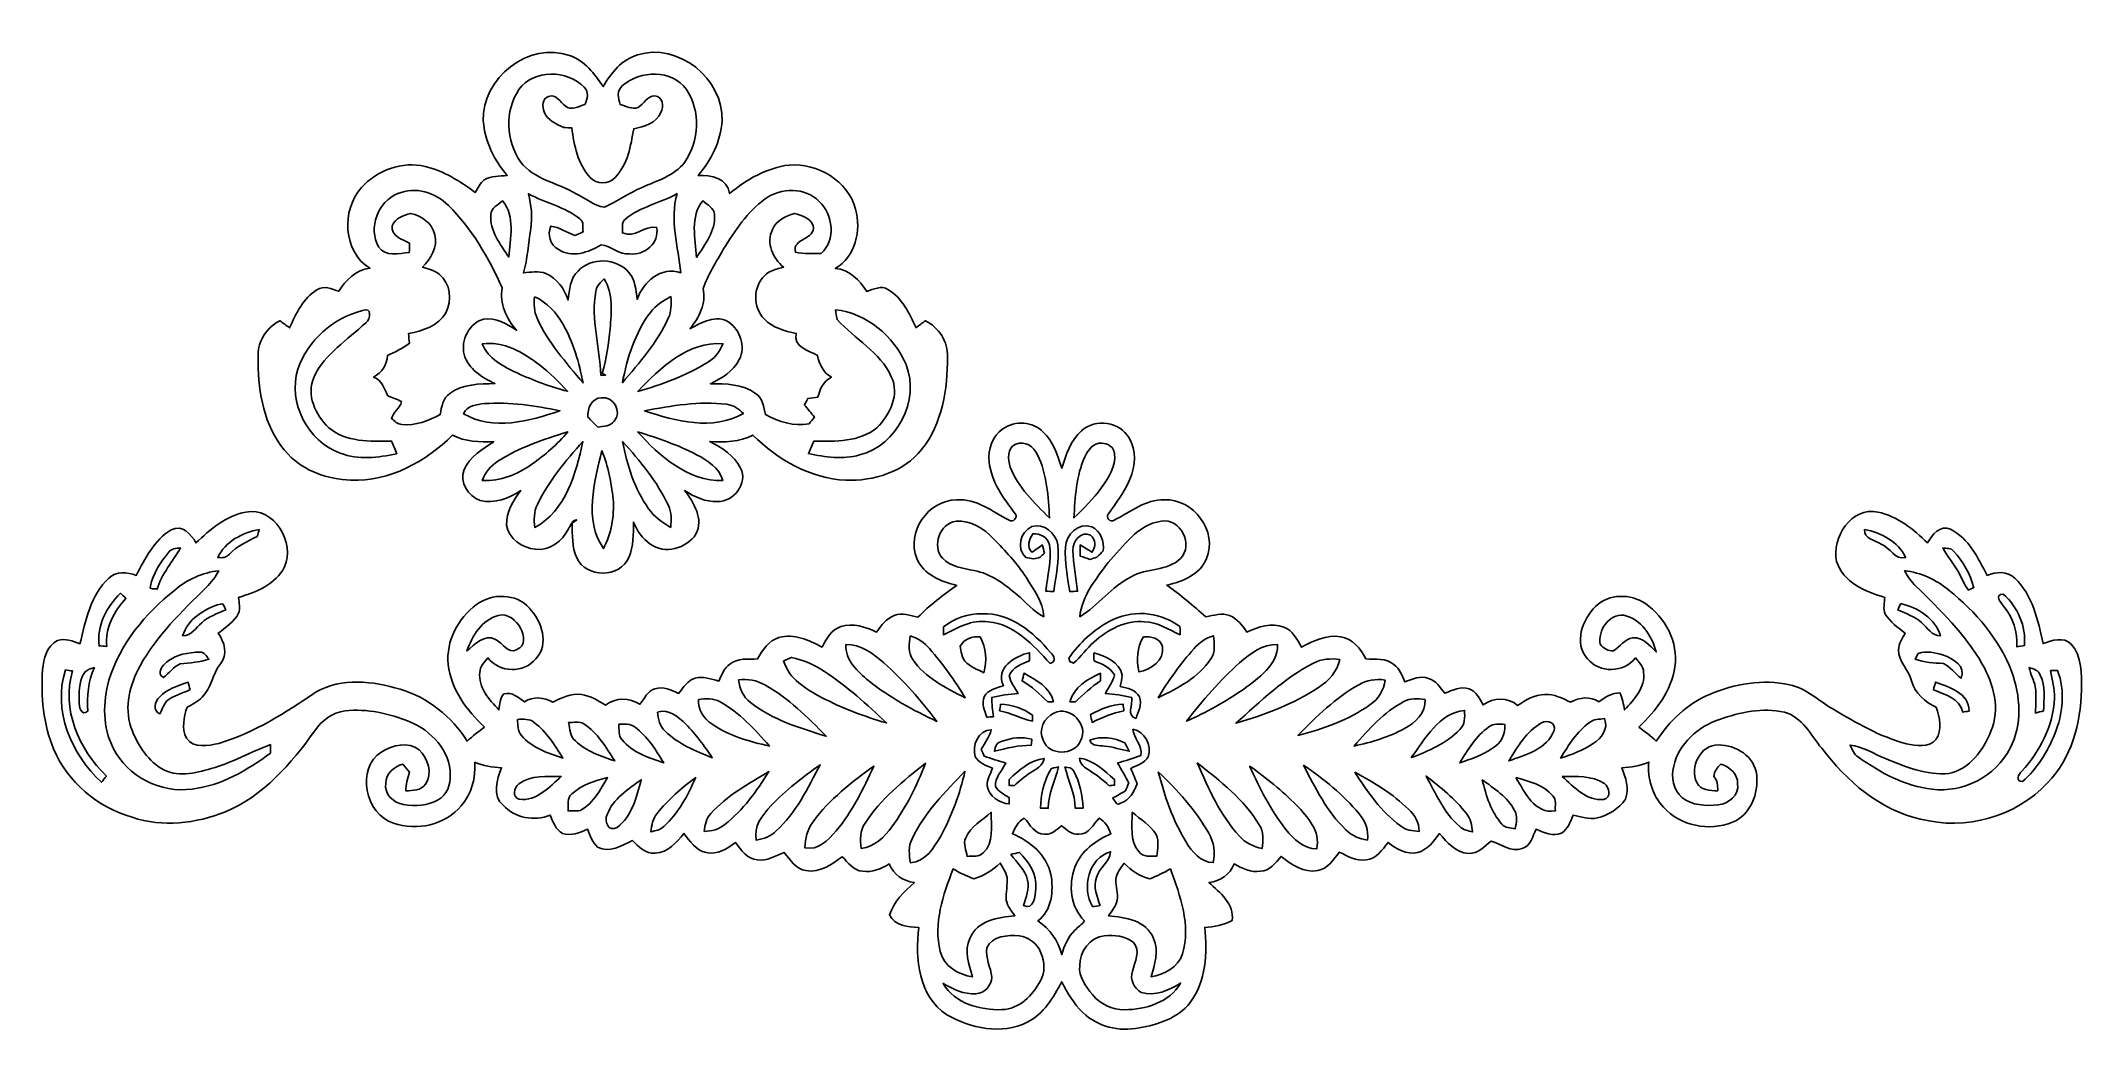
# Model space of a CAD drawing. Header units: centimetres. Extents: x -12.3 to 13.1, y -4.6 to 7.8.
import ezdxf

# ---------------------------------------------------------------- set-up
doc = ezdxf.new("R2010")
doc.units = ezdxf.units.CM
doc.header["$MEASUREMENT"] = 0
doc.layers.add('Camada 1', color=7, linetype='Continuous')

msp = doc.modelspace()

# ---------------------------------------------------------------- linework, layer by layer
at = {"layer": 'Camada 1', "color": 156}
for points, knots in [([(-6.78938, 6.77093), (-6.8116, 7.29905), (-6.22425, 7.76402), (-5.71872, 7.58198), (-5.71872, 7.58198), (-5.5282, 7.52131), (-5.41252, 7.35126), (-5.30172, 7.19746), (-5.30172, 7.19746), (-5.20471, 7.36785), (-5.06997, 7.53223), (-4.87487, 7.59009), (-4.87487, 7.59009), (-4.37323, 7.74884), (-3.80383, 7.292), (-3.82746, 6.772), (-3.82746, 6.772), (-3.84086, 6.51906), (-3.96399, 6.28481), (-4.12346, 6.09325), (-4.12346, 6.09325), (-3.9654, 6.10031), (-3.75904, 6.06079), (-3.73468, 5.8703), (-3.73468, 5.8703), (-3.52233, 6.04493), (-3.27184, 6.18957), (-2.99527, 6.22379), (-2.99527, 6.22379), (-2.64424, 6.25059), (-2.26397, 6.028), (-2.17047, 5.67732), (-2.17047, 5.67732), (-2.09568, 5.41415), (-2.1733, 5.08608), (-2.422, 4.94214), (-2.422, 4.94214), (-2.24561, 4.9312), (-2.12179, 4.79398), (-2.03112, 4.65604), (-2.03112, 4.65604), (-1.94789, 4.68179), (-1.85263, 4.73576), (-1.76902, 4.67967), (-1.76902, 4.67967), (-1.59263, 4.57772), (-1.50478, 4.38159), (-1.4201, 4.20589), (-1.4201, 4.20589), (-1.38165, 4.23517), (-1.34252, 4.26411), (-1.30334, 4.29303), (-1.30334, 4.29303), (-1.13929, 4.21049), (-1.01971, 4.03162), (-1.03066, 3.845), (-1.03066, 3.845), (-1.02643, 3.44531), (-1.09343, 3.01633), (-1.35027, 2.69601), (-1.35027, 2.69601), (-1.57251, 2.41625), (-1.94609, 2.30266), (-2.29254, 2.31465), (-2.29254, 2.31465), (-2.73316, 2.33828), (-3.13851, 2.56829), (-3.44612, 2.87522), (-3.44612, 2.87522), (-3.60945, 2.78491), (-3.79925, 2.78386), (-3.97987, 2.79514), (-3.97987, 2.79514), (-3.82888, 2.71929), (-3.67543, 2.62087), (-3.59712, 2.46529), (-3.59712, 2.46529), (-3.50256, 2.27903), (-3.68352, 2.03984), (-3.88355, 2.05148), (-3.88355, 2.05148), (-4.03245, 2.04125), (-4.16932, 2.10898), (-4.29138, 2.18624), (-4.29138, 2.18624), (-4.17848, 2.03737), (-4.0515, 1.83346), (-4.15134, 1.64578), (-4.15134, 1.64578), (-4.26809, 1.4694), (-4.54042, 1.38968), (-4.71788, 1.52338), (-4.71788, 1.52338), (-4.81738, 1.58722), (-4.87911, 1.6913), (-4.92779, 1.79608), (-4.92779, 1.79608), (-4.92531, 1.64825), (-4.92497, 1.49444), (-4.98353, 1.35545), (-4.98353, 1.35545), (-5.08864, 1.10039), (-5.52079, 1.09864), (-5.63018, 1.35121), (-5.63018, 1.35121), (-5.69226, 1.48599), (-5.68309, 1.63874), (-5.68836, 1.78302), (-5.68836, 1.78302), (-5.68836, 1.78302), (-5.62945, 1.82288), (-5.62945, 1.82288), (-5.62945, 1.82288), (-5.6905, 1.82324), (-5.70318, 1.75198), (-5.73281, 1.71176), (-5.73281, 1.71176), (-5.80939, 1.56288), (-5.96566, 1.43553), (-6.14205, 1.45775), (-6.14205, 1.45775), (-6.30397, 1.47468), (-6.4786, 1.58441), (-6.50048, 1.75797), (-6.50048, 1.75797), (-6.50964, 1.91919), (-6.41652, 2.06207), (-6.32512, 2.1866), (-6.32512, 2.1866), (-6.47085, 2.08641), (-6.65144, 2.01973), (-6.8289, 2.06418), (-6.8289, 2.06418), (-6.97776, 2.11499), (-7.08714, 2.29138), (-7.02716, 2.44553), (-7.02716, 2.44553), (-6.95871, 2.6071), (-6.80175, 2.70059), (-6.66064, 2.79126), (-6.66064, 2.79126), (-6.83455, 2.78596), (-7.01518, 2.78985), (-7.17217, 2.87486), (-7.17217, 2.87486), (-7.50131, 2.54113), (-7.95426, 2.30054), (-8.43228, 2.31431), (-8.43228, 2.31431), (-8.71732, 2.32983), (-9.01366, 2.42296), (-9.21297, 2.63673), (-9.21297, 2.63673), (-9.48003, 2.91966), (-9.57069, 3.3236), (-9.58268, 3.70178), (-9.58268, 3.70178), (-9.58057, 3.82913), (-9.60279, 3.96988), (-9.52801, 4.08242), (-9.52801, 4.08242), (-9.4825, 4.17555), (-9.40312, 4.24365), (-9.31387, 4.29339), (-9.31387, 4.29339), (-9.27365, 4.26411), (-9.23344, 4.23412), (-9.19392, 4.20413), (-9.19392, 4.20413), (-9.11349, 4.37981), (-9.02635, 4.57243), (-8.8542, 4.67614), (-8.8542, 4.67614), (-8.76954, 4.73683), (-8.6697, 4.6832), (-8.58292, 4.6578), (-8.58292, 4.6578), (-8.49613, 4.7975), (-8.36949, 4.92733), (-8.19627, 4.94285), (-8.19627, 4.94285), (-8.53317, 5.14747), (-8.55187, 5.66321), (-8.30316, 5.94403), (-8.30316, 5.94403), (-8.10913, 6.15922), (-7.79516, 6.27811), (-7.50941, 6.20439), (-7.50941, 6.20439), (-7.27941, 6.15182), (-7.0776, 6.022), (-6.88995, 5.8837), (-6.88995, 5.8837), (-6.85643, 5.93803), (-6.83031, 6.00047), (-6.77739, 6.03964), (-6.77739, 6.03964), (-6.69202, 6.08937), (-6.5897, 6.08621), (-6.49448, 6.09396), (-6.49448, 6.09396), (-6.65216, 6.28693), (-6.7735, 6.5187), (-6.78938, 6.77093)], [0, 0, 0, 0, 0.01923077, 0.01923077, 0.01923077, 0.01923077, 0.03846154, 0.03846154, 0.03846154, 0.03846154, 0.05769231, 0.05769231, 0.05769231, 0.05769231, 0.07692308, 0.07692308, 0.07692308, 0.07692308, 0.09615385, 0.09615385, 0.09615385, 0.09615385, 0.11538462, 0.11538462, 0.11538462, 0.11538462, 0.13461538, 0.13461538, 0.13461538, 0.13461538, 0.15384615, 0.15384615, 0.15384615, 0.15384615, 0.17307692, 0.17307692, 0.17307692, 0.17307692, 0.19230769, 0.19230769, 0.19230769, 0.19230769, 0.21153846, 0.21153846, 0.21153846, 0.21153846, 0.23076923, 0.23076923, 0.23076923, 0.23076923, 0.25, 0.25, 0.25, 0.25, 0.26923077, 0.26923077, 0.26923077, 0.26923077, 0.28846154, 0.28846154, 0.28846154, 0.28846154, 0.30769231, 0.30769231, 0.30769231, 0.30769231, 0.32692308, 0.32692308, 0.32692308, 0.32692308, 0.34615385, 0.34615385, 0.34615385, 0.34615385, 0.36538462, 0.36538462, 0.36538462, 0.36538462, 0.38461538, 0.38461538, 0.38461538, 0.38461538, 0.40384615, 0.40384615, 0.40384615, 0.40384615, 0.42307692, 0.42307692, 0.42307692, 0.42307692, 0.44230769, 0.44230769, 0.44230769, 0.44230769, 0.46153846, 0.46153846, 0.46153846, 0.46153846, 0.48076923, 0.48076923, 0.48076923, 0.48076923, 0.5, 0.5, 0.5, 0.5, 0.51923077, 0.51923077, 0.51923077, 0.51923077, 0.53846154, 0.53846154, 0.53846154, 0.53846154, 0.55769231, 0.55769231, 0.55769231, 0.55769231, 0.57692308, 0.57692308, 0.57692308, 0.57692308, 0.59615385, 0.59615385, 0.59615385, 0.59615385, 0.61538462, 0.61538462, 0.61538462, 0.61538462, 0.63461538, 0.63461538, 0.63461538, 0.63461538, 0.65384615, 0.65384615, 0.65384615, 0.65384615, 0.67307692, 0.67307692, 0.67307692, 0.67307692, 0.69230769, 0.69230769, 0.69230769, 0.69230769, 0.71153846, 0.71153846, 0.71153846, 0.71153846, 0.73076923, 0.73076923, 0.73076923, 0.73076923, 0.75, 0.75, 0.75, 0.75, 0.76923077, 0.76923077, 0.76923077, 0.76923077, 0.78846154, 0.78846154, 0.78846154, 0.78846154, 0.80769231, 0.80769231, 0.80769231, 0.80769231, 0.82692308, 0.82692308, 0.82692308, 0.82692308, 0.84615385, 0.84615385, 0.84615385, 0.84615385, 0.86538462, 0.86538462, 0.86538462, 0.86538462, 0.88461538, 0.88461538, 0.88461538, 0.88461538, 0.90384615, 0.90384615, 0.90384615, 0.90384615, 0.92307692, 0.92307692, 0.92307692, 0.92307692, 0.94230769, 0.94230769, 0.94230769, 0.94230769, 0.96153846, 0.96153846, 0.96153846, 0.96153846, 1, 1, 1, 1]), ([(-6.34738, 7.15899), (-6.34738, 7.15899), (-6.34738, 7.15899), (-6.34738, 7.15899), (-6.34738, 7.15899), (-6.52763, 6.89547), (-6.50857, 6.52082), (-6.32795, 6.26294), (-6.32795, 6.26294), (-6.16038, 6.04104), (-5.86475, 6.00542), (-5.639, 5.86748), (-5.639, 5.86748), (-5.52152, 5.81597), (-5.41779, 5.7126), (-5.28763, 5.70239), (-5.28763, 5.70239), (-5.12568, 5.77258), (-4.98105, 5.87736), (-4.81879, 5.94685), (-4.81879, 5.94685), (-4.6332, 6.03082), (-4.41836, 6.08796), (-4.29065, 6.25906), (-4.29065, 6.25906), (-4.10617, 6.51765), (-4.08922, 6.89618), (-4.27019, 7.16076), (-4.27019, 7.16076), (-4.44799, 7.41229), (-4.84452, 7.4003), (-5.0615, 7.2091), (-5.0615, 7.2091), (-5.1324, 7.14983), (-5.12147, 7.05422), (-5.09147, 6.97661), (-5.09147, 6.97661), (-5.01881, 6.9558), (-4.94436, 6.90817), (-4.86674, 6.93711), (-4.86674, 6.93711), (-4.79691, 6.98155), (-4.75385, 7.08456), (-4.66145, 7.08068), (-4.66145, 7.08068), (-4.56195, 7.07961), (-4.54538, 6.94522), (-4.58593, 6.87572), (-4.58593, 6.87572), (-4.64099, 6.74272), (-4.79516, 6.7025), (-4.92249, 6.67428), (-4.92249, 6.67428), (-4.96166, 6.46225), (-4.9948, 6.22978), (-5.15461, 6.07068), (-5.15461, 6.07068), (-5.23151, 5.9793), (-5.38499, 5.97966), (-5.46261, 6.06998), (-5.46261, 6.06998), (-5.62063, 6.23367), (-5.65908, 6.46932), (-5.69295, 6.68522), (-5.69295, 6.68522), (-5.71765, 6.68593), (-5.7674, 6.68734), (-5.79209, 6.68804), (-5.79209, 6.68804), (-5.88453, 6.73497), (-5.99563, 6.77729), (-6.03446, 6.88312), (-6.03446, 6.88312), (-6.0602, 6.94698), (-6.06054, 7.05316), (-5.98047, 7.07539), (-5.98047, 7.07539), (-5.88697, 7.10819), (-5.83654, 7.00272), (-5.77232, 6.9565), (-5.77232, 6.9565), (-5.70177, 6.8916), (-5.60475, 6.95404), (-5.52786, 6.97414), (-5.52786, 6.97414), (-5.49857, 7.04506), (-5.47494, 7.12724), (-5.5374, 7.18864), (-5.5374, 7.18864), (-5.74552, 7.40454), (-6.16534, 7.41687), (-6.34738, 7.15899)], [0, 0, 0, 0, 0.04166667, 0.04166667, 0.04166667, 0.04166667, 0.08333333, 0.08333333, 0.08333333, 0.08333333, 0.125, 0.125, 0.125, 0.125, 0.16666667, 0.16666667, 0.16666667, 0.16666667, 0.20833333, 0.20833333, 0.20833333, 0.20833333, 0.25, 0.25, 0.25, 0.25, 0.29166667, 0.29166667, 0.29166667, 0.29166667, 0.33333333, 0.33333333, 0.33333333, 0.33333333, 0.375, 0.375, 0.375, 0.375, 0.41666667, 0.41666667, 0.41666667, 0.41666667, 0.45833333, 0.45833333, 0.45833333, 0.45833333, 0.5, 0.5, 0.5, 0.5, 0.54166667, 0.54166667, 0.54166667, 0.54166667, 0.58333333, 0.58333333, 0.58333333, 0.58333333, 0.625, 0.625, 0.625, 0.625, 0.66666667, 0.66666667, 0.66666667, 0.66666667, 0.70833333, 0.70833333, 0.70833333, 0.70833333, 0.75, 0.75, 0.75, 0.75, 0.79166667, 0.79166667, 0.79166667, 0.79166667, 0.83333333, 0.83333333, 0.83333333, 0.83333333, 0.875, 0.875, 0.875, 0.875, 0.91666667, 0.91666667, 0.91666667, 0.91666667, 1, 1, 1, 1]), ([(-7.85127, 5.86959), (-7.85127, 5.86959), (-7.85127, 5.86959), (-7.85127, 5.86959), (-7.85127, 5.86959), (-8.09749, 5.77258), (-8.22132, 5.43956), (-8.08903, 5.21025), (-8.08903, 5.21025), (-8.0093, 5.07514), (-7.83467, 5.13159), (-7.70767, 5.13899), (-7.70767, 5.13899), (-7.70767, 5.17709), (-7.70626, 5.2152), (-7.70414, 5.25294), (-7.70414, 5.25294), (-7.79094, 5.30444), (-7.94474, 5.34113), (-7.91969, 5.47167), (-7.91969, 5.47167), (-7.8823, 5.56691), (-7.7793, 5.59655), (-7.6911, 5.62335), (-7.6911, 5.62335), (-7.55526, 5.5909), (-7.42156, 5.50271), (-7.39052, 5.35807), (-7.39052, 5.35807), (-7.351, 5.2046), (-7.44202, 5.06208), (-7.54327, 4.9559), (-7.54327, 4.9559), (-7.47203, 4.93297), (-7.39407, 4.91887), (-7.3355, 4.86841), (-7.3355, 4.86841), (-7.19615, 4.75834), (-7.17461, 4.54385), (-7.25295, 4.3918), (-7.25295, 4.3918), (-7.34959, 4.22847), (-7.54081, 4.16532), (-7.71756, 4.13394), (-7.71756, 4.13394), (-7.71367, 4.09406), (-7.71015, 4.0542), (-7.70626, 4.01398), (-7.70626, 4.01398), (-7.78987, 3.95119), (-7.88372, 3.90393), (-7.97966, 3.863), (-7.97966, 3.863), (-7.9853, 3.74623), (-8.04564, 3.64709), (-8.15041, 3.59454), (-8.15041, 3.59454), (-8.05234, 3.5529), (-8.016, 3.45484), (-7.97755, 3.36382), (-7.97755, 3.36382), (-7.92075, 3.33841), (-7.85902, 3.32148), (-7.80503, 3.28903), (-7.80503, 3.28903), (-7.81984, 3.20507), (-7.91123, 3.16202), (-7.9278, 3.07912), (-7.9278, 3.07912), (-7.89217, 3.04491), (-7.85231, 3.00644), (-7.79904, 3.00644), (-7.79904, 3.00644), (-7.63006, 2.98422), (-7.47203, 3.0569), (-7.32492, 3.12957), (-7.32492, 3.12957), (-7.3069, 3.22447), (-7.29175, 3.33312), (-7.20462, 3.39133), (-7.20462, 3.39133), (-7.04446, 3.50669), (-6.83596, 3.51234), (-6.64617, 3.51234), (-6.64617, 3.51234), (-6.80668, 3.58643), (-6.97318, 3.69543), (-7.02892, 3.87287), (-7.02892, 3.87287), (-7.06843, 4.0482), (-6.96966, 4.2634), (-6.78763, 4.31103), (-6.78763, 4.31103), (-6.63735, 4.33854), (-6.49765, 4.25317), (-6.377, 4.17414), (-6.377, 4.17414), (-6.50292, 4.3202), (-6.5915, 4.50435), (-6.55481, 4.70084), (-6.55481, 4.70084), (-6.72272, 5.07055), (-6.93049, 5.43461), (-7.22295, 5.72073), (-7.22295, 5.72073), (-7.38029, 5.88618), (-7.63641, 5.96027), (-7.85127, 5.86959)], [0, 0, 0, 0, 0.03571429, 0.03571429, 0.03571429, 0.03571429, 0.07142857, 0.07142857, 0.07142857, 0.07142857, 0.10714286, 0.10714286, 0.10714286, 0.10714286, 0.14285714, 0.14285714, 0.14285714, 0.14285714, 0.17857143, 0.17857143, 0.17857143, 0.17857143, 0.21428571, 0.21428571, 0.21428571, 0.21428571, 0.25, 0.25, 0.25, 0.25, 0.28571429, 0.28571429, 0.28571429, 0.28571429, 0.32142857, 0.32142857, 0.32142857, 0.32142857, 0.35714286, 0.35714286, 0.35714286, 0.35714286, 0.39285714, 0.39285714, 0.39285714, 0.39285714, 0.42857143, 0.42857143, 0.42857143, 0.42857143, 0.46428571, 0.46428571, 0.46428571, 0.46428571, 0.5, 0.5, 0.5, 0.5, 0.53571429, 0.53571429, 0.53571429, 0.53571429, 0.57142857, 0.57142857, 0.57142857, 0.57142857, 0.60714286, 0.60714286, 0.60714286, 0.60714286, 0.64285714, 0.64285714, 0.64285714, 0.64285714, 0.67857143, 0.67857143, 0.67857143, 0.67857143, 0.71428571, 0.71428571, 0.71428571, 0.71428571, 0.75, 0.75, 0.75, 0.75, 0.78571429, 0.78571429, 0.78571429, 0.78571429, 0.82142857, 0.82142857, 0.82142857, 0.82142857, 0.85714286, 0.85714286, 0.85714286, 0.85714286, 0.89285714, 0.89285714, 0.89285714, 0.89285714, 0.92857143, 0.92857143, 0.92857143, 0.92857143, 1, 1, 1, 1]), ([(-6.20061, 5.43074), (-6.20061, 5.43074), (-6.20061, 5.43074), (-6.20061, 5.43074), (-6.20061, 5.43074), (-6.22918, 5.24906), (-6.23941, 5.06386), (-6.29232, 4.8864), (-6.29232, 4.8864), (-6.20024, 4.89522), (-6.10395, 4.91075), (-6.01434, 4.87935), (-6.01434, 4.87935), (-5.87674, 4.81867), (-5.78293, 4.6892), (-5.73704, 4.5495), (-5.73704, 4.5495), (-5.72188, 4.67473), (-5.712, 4.81691), (-5.61464, 4.90934), (-5.61464, 4.90934), (-5.45024, 5.08361), (-5.13629, 5.07373), (-4.98212, 4.891), (-4.98212, 4.891), (-4.90416, 4.79857), (-4.89461, 4.67263), (-4.88121, 4.55762), (-4.88121, 4.55762), (-4.80677, 4.77635), (-4.58349, 4.97072), (-4.34006, 4.88781), (-4.34006, 4.88781), (-4.37041, 5.21308), (-4.47766, 5.54434), (-4.38591, 5.86889), (-4.38591, 5.86889), (-4.59265, 5.74895), (-4.84242, 5.70909), (-5.02725, 5.55175), (-5.02725, 5.55175), (-5.0823, 5.51258), (-5.05584, 5.43815), (-5.06291, 5.38099), (-5.06291, 5.38099), (-4.90626, 5.30939), (-4.79374, 5.4819), (-4.63885, 5.4505), (-4.63885, 5.4505), (-4.59934, 5.25471), (-4.7902, 5.10089), (-4.97399, 5.12171), (-4.97399, 5.12171), (-5.10559, 5.10866), (-5.20295, 5.22154), (-5.32536, 5.23318), (-5.32536, 5.23318), (-5.48341, 5.14252), (-5.6926, 5.06279), (-5.8591, 5.17851), (-5.8591, 5.17851), (-5.96459, 5.23213), (-5.99601, 5.36019), (-5.95367, 5.46567), (-5.95367, 5.46567), (-5.84536, 5.45191), (-5.75365, 5.39088), (-5.65557, 5.34783), (-5.65557, 5.34783), (-5.6298, 5.35984), (-5.57795, 5.38347), (-5.55221, 5.39512), (-5.55221, 5.39512), (-5.55714, 5.44943), (-5.53775, 5.51857), (-5.59101, 5.55457), (-5.59101, 5.55457), (-5.77656, 5.70909), (-6.02423, 5.7507), (-6.23093, 5.86818), (-6.23093, 5.86818), (-6.19107, 5.72637), (-6.18015, 5.57714), (-6.20061, 5.43074)], [0, 0, 0, 0, 0.04545455, 0.04545455, 0.04545455, 0.04545455, 0.09090909, 0.09090909, 0.09090909, 0.09090909, 0.13636364, 0.13636364, 0.13636364, 0.13636364, 0.18181818, 0.18181818, 0.18181818, 0.18181818, 0.22727273, 0.22727273, 0.22727273, 0.22727273, 0.27272727, 0.27272727, 0.27272727, 0.27272727, 0.31818182, 0.31818182, 0.31818182, 0.31818182, 0.36363636, 0.36363636, 0.36363636, 0.36363636, 0.40909091, 0.40909091, 0.40909091, 0.40909091, 0.45454545, 0.45454545, 0.45454545, 0.45454545, 0.5, 0.5, 0.5, 0.5, 0.54545455, 0.54545455, 0.54545455, 0.54545455, 0.59090909, 0.59090909, 0.59090909, 0.59090909, 0.63636364, 0.63636364, 0.63636364, 0.63636364, 0.68181818, 0.68181818, 0.68181818, 0.68181818, 0.72727273, 0.72727273, 0.72727273, 0.72727273, 0.77272727, 0.77272727, 0.77272727, 0.77272727, 0.81818182, 0.81818182, 0.81818182, 0.81818182, 0.86363636, 0.86363636, 0.86363636, 0.86363636, 0.90909091, 0.90909091, 0.90909091, 0.90909091, 1, 1, 1, 1]), ([(-3.29371, 5.80257), (-3.29371, 5.80257), (-3.29371, 5.80257), (-3.29371, 5.80257), (-3.29371, 5.80257), (-3.5142, 5.64311), (-3.6652, 5.40993), (-3.80807, 5.18309), (-3.80807, 5.18309), (-3.89943, 5.02363), (-3.9982, 4.8663), (-4.06314, 4.69378), (-4.06314, 4.69378), (-4.01656, 4.50823), (-4.11285, 4.33396), (-4.22468, 4.19285), (-4.22468, 4.19285), (-4.08147, 4.27045), (-3.89909, 4.37628), (-3.7414, 4.27469), (-3.7414, 4.27469), (-3.60274, 4.17414), (-3.52936, 3.96847), (-3.61297, 3.81113), (-3.61297, 3.81113), (-3.68566, 3.66685), (-3.82922, 3.57724), (-3.9714, 3.51198), (-3.9714, 3.51198), (-3.78161, 3.51304), (-3.57242, 3.50669), (-3.41191, 3.39169), (-3.41191, 3.39169), (-3.323, 3.33383), (-3.31066, 3.22271), (-3.28913, 3.12816), (-3.28913, 3.12816), (-3.12297, 3.03997), (-2.93811, 2.97752), (-2.74798, 3.01387), (-2.74798, 3.01387), (-2.73141, 3.03468), (-2.69788, 3.07595), (-2.68128, 3.09676), (-2.68128, 3.09676), (-2.72045, 3.14826), (-2.76245, 3.1973), (-2.80337, 3.24705), (-2.80337, 3.24705), (-2.79276, 3.26751), (-2.77161, 3.30842), (-2.76065, 3.32889), (-2.76065, 3.32889), (-2.72045, 3.33454), (-2.67952, 3.33983), (-2.63897, 3.34512), (-2.63897, 3.34512), (-2.61252, 3.44673), (-2.56663, 3.54338), (-2.46999, 3.59454), (-2.46999, 3.59454), (-2.57476, 3.64851), (-2.61816, 3.75329), (-2.64424, 3.86193), (-2.64424, 3.86193), (-2.75431, 3.92826), (-2.94483, 3.9653), (-2.90673, 4.13569), (-2.90673, 4.13569), (-3.04925, 4.16532), (-3.20094, 4.20484), (-3.3036, 4.3142), (-3.3036, 4.3142), (-3.4454, 4.45566), (-3.44506, 4.71566), (-3.29795, 4.85253), (-3.29795, 4.85253), (-3.2369, 4.91851), (-3.14413, 4.93262), (-3.06265, 4.95836), (-3.06265, 4.95836), (-3.19952, 5.06527), (-3.281, 5.25788), (-3.2027, 5.42368), (-3.2027, 5.42368), (-3.15436, 5.53728), (-3.03761, 5.58985), (-2.92684, 5.62372), (-2.92684, 5.62372), (-2.83934, 5.59514), (-2.73068, 5.56973), (-2.69682, 5.47131), (-2.69682, 5.47131), (-2.65906, 5.29139), (-2.9614, 5.32315), (-2.9173, 5.14111), (-2.9173, 5.14111), (-2.81147, 5.12523), (-2.70422, 5.12101), (-2.59732, 5.12735), (-2.59732, 5.12735), (-2.41143, 5.29387), (-2.44953, 5.60889), (-2.62027, 5.77187), (-2.62027, 5.77187), (-2.79524, 5.95038), (-3.099, 5.94651), (-3.29371, 5.80257)], [0, 0, 0, 0, 0.03571429, 0.03571429, 0.03571429, 0.03571429, 0.07142857, 0.07142857, 0.07142857, 0.07142857, 0.10714286, 0.10714286, 0.10714286, 0.10714286, 0.14285714, 0.14285714, 0.14285714, 0.14285714, 0.17857143, 0.17857143, 0.17857143, 0.17857143, 0.21428571, 0.21428571, 0.21428571, 0.21428571, 0.25, 0.25, 0.25, 0.25, 0.28571429, 0.28571429, 0.28571429, 0.28571429, 0.32142857, 0.32142857, 0.32142857, 0.32142857, 0.35714286, 0.35714286, 0.35714286, 0.35714286, 0.39285714, 0.39285714, 0.39285714, 0.39285714, 0.42857143, 0.42857143, 0.42857143, 0.42857143, 0.46428571, 0.46428571, 0.46428571, 0.46428571, 0.5, 0.5, 0.5, 0.5, 0.53571429, 0.53571429, 0.53571429, 0.53571429, 0.57142857, 0.57142857, 0.57142857, 0.57142857, 0.60714286, 0.60714286, 0.60714286, 0.60714286, 0.64285714, 0.64285714, 0.64285714, 0.64285714, 0.67857143, 0.67857143, 0.67857143, 0.67857143, 0.71428571, 0.71428571, 0.71428571, 0.71428571, 0.75, 0.75, 0.75, 0.75, 0.78571429, 0.78571429, 0.78571429, 0.78571429, 0.82142857, 0.82142857, 0.82142857, 0.82142857, 0.85714286, 0.85714286, 0.85714286, 0.85714286, 0.89285714, 0.89285714, 0.89285714, 0.89285714, 0.92857143, 0.92857143, 0.92857143, 0.92857143, 1, 1, 1, 1]), ([(-6.69661, 5.6103), (-6.69661, 5.6103), (-6.69661, 5.6103), (-6.69661, 5.6103), (-6.69661, 5.6103), (-6.71249, 5.40781), (-6.5763, 5.242), (-6.47436, 5.08113), (-6.47436, 5.08113), (-6.45848, 5.31151), (-6.38651, 5.58596), (-6.55164, 5.78035), (-6.55164, 5.78035), (-6.6049, 5.73096), (-6.69202, 5.6932), (-6.69661, 5.6103)], [0, 0, 0, 0, 0.2, 0.2, 0.2, 0.2, 0.4, 0.4, 0.4, 0.4, 0.6, 0.6, 0.6, 0.6, 1, 1, 1, 1]), ([(-4.14355, 5.07867), (-4.14355, 5.07867), (-4.14355, 5.07867), (-4.14355, 5.07867), (-4.14355, 5.07867), (-4.0423, 5.23954), (-3.90191, 5.40464), (-3.92237, 5.60784), (-3.92237, 5.60784), (-3.91955, 5.6932), (-4.01302, 5.72955), (-4.06455, 5.78035), (-4.06455, 5.78035), (-4.22823, 5.58525), (-4.15943, 5.30973), (-4.14355, 5.07867)], [0, 0, 0, 0, 0.2, 0.2, 0.2, 0.2, 0.4, 0.4, 0.4, 0.4, 0.6, 0.6, 0.6, 0.6, 1, 1, 1, 1]), ([(-6.15511, 4.59007), (-6.15511, 4.59007), (-6.15511, 4.59007), (-6.15511, 4.59007), (-6.15511, 4.59007), (-6.16075, 4.50046), (-6.1632, 4.40698), (-6.12124, 4.32478), (-6.12124, 4.32478), (-5.98647, 4.02209), (-5.76106, 3.77339), (-5.55149, 3.52079), (-5.55149, 3.52079), (-5.60017, 3.77269), (-5.67286, 4.02316), (-5.80019, 4.24718), (-5.80019, 4.24718), (-5.88239, 4.39216), (-5.9988, 4.52409), (-6.15511, 4.59007)], [0, 0, 0, 0, 0.16666667, 0.16666667, 0.16666667, 0.16666667, 0.33333333, 0.33333333, 0.33333333, 0.33333333, 0.5, 0.5, 0.5, 0.5, 0.66666667, 0.66666667, 0.66666667, 0.66666667, 1, 1, 1, 1]), ([(-5.39346, 4.65675), (-5.39346, 4.65675), (-5.39346, 4.65675), (-5.39346, 4.65675), (-5.39346, 4.65675), (-5.45589, 4.30821), (-5.34475, 3.96248), (-5.33242, 3.61535), (-5.33242, 3.61535), (-5.31268, 3.61605), (-5.2929, 3.61747), (-5.27316, 3.61922), (-5.27316, 3.61922), (-5.27316, 3.61922), (-5.31512, 3.6418), (-5.31512, 3.6418), (-5.31512, 3.6418), (-5.25552, 3.82031), (-5.24033, 4.00869), (-5.21566, 4.1939), (-5.21566, 4.1939), (-5.20188, 4.40133), (-5.17298, 4.62712), (-5.29008, 4.81233), (-5.29008, 4.81233), (-5.33631, 4.76928), (-5.38709, 4.72377), (-5.39346, 4.65675)], [0, 0, 0, 0, 0.125, 0.125, 0.125, 0.125, 0.25, 0.25, 0.25, 0.25, 0.375, 0.375, 0.375, 0.375, 0.5, 0.5, 0.5, 0.5, 0.625, 0.625, 0.625, 0.625, 0.75, 0.75, 0.75, 0.75, 1, 1, 1, 1]), ([(-4.71471, 4.39533), (-4.71471, 4.39533), (-4.71471, 4.39533), (-4.71471, 4.39533), (-4.71471, 4.39533), (-4.9105, 4.14451), (-5.00186, 3.83089), (-5.06432, 3.52362), (-5.06432, 3.52362), (-4.85159, 3.77163), (-4.63179, 4.0228), (-4.49491, 4.32266), (-4.49491, 4.32266), (-4.45295, 4.40627), (-4.45719, 4.50117), (-4.46177, 4.59148), (-4.46177, 4.59148), (-4.55844, 4.54456), (-4.6505, 4.48318), (-4.71471, 4.39533)], [0, 0, 0, 0, 0.16666667, 0.16666667, 0.16666667, 0.16666667, 0.33333333, 0.33333333, 0.33333333, 0.33333333, 0.5, 0.5, 0.5, 0.5, 0.66666667, 0.66666667, 0.66666667, 0.66666667, 1, 1, 1, 1]), ([(-9.09268, 3.69048), (-9.09268, 3.69048), (-9.09268, 3.69048), (-9.09268, 3.69048), (-9.09268, 3.69048), (-9.21544, 3.27985), (-8.97097, 2.79302), (-8.56492, 2.6512), (-8.56492, 2.6512), (-8.33985, 2.5616), (-8.09396, 2.59617), (-7.86394, 2.6438), (-7.86394, 2.6438), (-7.88441, 2.69671), (-7.90593, 2.74892), (-7.92851, 2.80043), (-7.92851, 2.80043), (-8.19345, 2.79478), (-8.49225, 2.78527), (-8.70816, 2.96588), (-8.70816, 2.96588), (-8.8729, 3.12146), (-8.99143, 3.3751), (-8.88948, 3.5963), (-8.88948, 3.5963), (-8.75825, 3.88699), (-8.46967, 4.05279), (-8.24884, 4.26728), (-8.24884, 4.26728), (-8.18251, 4.31384), (-8.17369, 4.47154), (-8.2887, 4.41756), (-8.2887, 4.41756), (-8.65524, 4.33114), (-8.9685, 4.04574), (-9.09268, 3.69048)], [0, 0, 0, 0, 0.1, 0.1, 0.1, 0.1, 0.2, 0.2, 0.2, 0.2, 0.3, 0.3, 0.3, 0.3, 0.4, 0.4, 0.4, 0.4, 0.5, 0.5, 0.5, 0.5, 0.6, 0.6, 0.6, 0.6, 0.7, 0.7, 0.7, 0.7, 0.8, 0.8, 0.8, 0.8, 1, 1, 1, 1]), ([(-2.42059, 4.42849), (-2.42059, 4.42849), (-2.42059, 4.42849), (-2.42059, 4.42849), (-2.42059, 4.42849), (-2.41494, 4.39781), (-2.40402, 4.33678), (-2.39871, 4.30643), (-2.39871, 4.30643), (-2.18212, 4.06514), (-1.86427, 3.90603), (-1.72668, 3.59841), (-1.72668, 3.59841), (-1.61977, 3.37864), (-1.74325, 3.12604), (-1.90379, 2.9687), (-1.90379, 2.9687), (-2.12038, 2.78491), (-2.42131, 2.79584), (-2.688, 2.79937), (-2.688, 2.79937), (-2.71094, 2.74822), (-2.73457, 2.69707), (-2.75538, 2.6445), (-2.75538, 2.6445), (-2.54688, 2.60323), (-2.32816, 2.56513), (-2.11966, 2.62898), (-2.11966, 2.62898), (-1.65578, 2.74539), (-1.36649, 3.3042), (-1.54395, 3.74905), (-1.54395, 3.74905), (-1.69564, 4.10183), (-2.03253, 4.38829), (-2.42059, 4.42849)], [0, 0, 0, 0, 0.1, 0.1, 0.1, 0.1, 0.2, 0.2, 0.2, 0.2, 0.3, 0.3, 0.3, 0.3, 0.4, 0.4, 0.4, 0.4, 0.5, 0.5, 0.5, 0.5, 0.6, 0.6, 0.6, 0.6, 0.7, 0.7, 0.7, 0.7, 0.8, 0.8, 0.8, 0.8, 1, 1, 1, 1]), ([(-6.80385, 4.00623), (-6.80385, 4.00623), (-6.80385, 4.00623), (-6.80385, 4.00623), (-6.80385, 4.00623), (-6.73154, 3.81819), (-6.54068, 3.72754), (-6.37101, 3.64463), (-6.37101, 3.64463), (-6.16851, 3.55325), (-5.96001, 3.47282), (-5.74483, 3.41708), (-5.74483, 3.41708), (-5.85242, 3.53492), (-5.96673, 3.64816), (-6.09372, 3.74552), (-6.09372, 3.74552), (-6.29587, 3.90074), (-6.53858, 4.04151), (-6.80385, 4.00623)], [0, 0, 0, 0, 0.16666667, 0.16666667, 0.16666667, 0.16666667, 0.33333333, 0.33333333, 0.33333333, 0.33333333, 0.5, 0.5, 0.5, 0.5, 0.66666667, 0.66666667, 0.66666667, 0.66666667, 1, 1, 1, 1]), ([(-4.87312, 3.41674), (-4.87312, 3.41674), (-4.87312, 3.41674), (-4.87312, 3.41674), (-4.87312, 3.41674), (-4.5757, 3.49964), (-4.28008, 3.60653), (-4.01656, 3.76986), (-4.01656, 3.76986), (-3.92306, 3.82243), (-3.85533, 3.90814), (-3.81582, 4.00693), (-3.81582, 4.00693), (-4.25079, 4.04151), (-4.59406, 3.70671), (-4.87312, 3.41674)], [0, 0, 0, 0, 0.2, 0.2, 0.2, 0.2, 0.4, 0.4, 0.4, 0.4, 0.6, 0.6, 0.6, 0.6, 1, 1, 1, 1]), ([(-5.49258, 3.09817), (-5.49258, 3.09817), (-5.49258, 3.09817), (-5.49258, 3.09817), (-5.49258, 3.09817), (-5.45238, 3.05619), (-5.41145, 3.01492), (-5.36945, 2.97399), (-5.36945, 2.97399), (-5.29821, 2.9821), (-5.21284, 2.9814), (-5.16733, 3.04773), (-5.16733, 3.04773), (-5.0615, 3.15849), (-5.17718, 3.36275), (-5.32536, 3.337), (-5.32536, 3.337), (-5.44638, 3.33454), (-5.4993, 3.20329), (-5.49258, 3.09817)], [0, 0, 0, 0, 0.16666667, 0.16666667, 0.16666667, 0.16666667, 0.33333333, 0.33333333, 0.33333333, 0.33333333, 0.5, 0.5, 0.5, 0.5, 0.66666667, 0.66666667, 0.66666667, 0.66666667, 1, 1, 1, 1]), ([(-4.79054, 3.17579), (-4.79054, 3.17579), (-4.79054, 3.17579), (-4.79054, 3.17579), (-4.79054, 3.17579), (-4.40072, 3.04561), (-3.94494, 2.92638), (-3.56219, 3.14122), (-3.56219, 3.14122), (-3.61897, 3.1973), (-3.68601, 3.24846), (-3.7682, 3.25587), (-3.7682, 3.25587), (-4.11041, 3.2996), (-4.45436, 3.23646), (-4.79054, 3.17579)], [0, 0, 0, 0, 0.2, 0.2, 0.2, 0.2, 0.4, 0.4, 0.4, 0.4, 0.6, 0.6, 0.6, 0.6, 1, 1, 1, 1]), ([(-0.34275, 2.95177), (-0.19492, 3.05867), (0.03086, 3.04313), (0.15961, 2.91191), (0.15961, 2.91191), (0.28522, 2.79338), (0.33458, 2.62157), (0.3875, 2.46246), (0.3875, 2.46246), (0.44183, 2.62933), (0.49581, 2.80995), (0.63444, 2.92814), (0.63444, 2.92814), (0.80415, 3.08372), (1.10928, 3.04033), (1.22431, 2.83924), (1.22431, 2.83924), (1.32133, 2.68614), (1.30155, 2.48963), (1.23313, 2.32946), (1.23313, 2.32946), (1.17315, 2.16966), (1.06308, 2.03701), (0.96783, 1.89802), (0.96783, 1.89802), (0.92586, 1.85569), (0.99535, 1.78054), (1.04052, 1.81901), (1.04052, 1.81901), (1.23981, 1.91743), (1.42502, 2.07865), (1.66105, 2.07124), (1.66105, 2.07124), (2.02123, 2.09134), (2.3285, 1.67931), (2.18281, 1.34239), (2.18281, 1.34239), (2.10271, 1.14237), (1.88611, 1.057), (1.69102, 1.01325), (1.69102, 1.01325), (1.8621, 0.89331), (2.01947, 0.75609), (2.17716, 0.61991), (2.17716, 0.61991), (2.2731, 0.63579), (2.37577, 0.67601), (2.47171, 0.63543), (2.47171, 0.63543), (2.56766, 0.5991), (2.6287, 0.51266), (2.68514, 0.43153), (2.68514, 0.43153), (2.82625, 0.49502), (2.99137, 0.55395), (3.14413, 0.49326), (3.14413, 0.49326), (3.25241, 0.45092), (3.30956, 0.34297), (3.36141, 0.24596), (3.36141, 0.24596), (3.51206, 0.32146), (3.6747, 0.40295), (3.84896, 0.37262), (3.84896, 0.37262), (3.99961, 0.35427), (4.09522, 0.22162), (4.16222, 0.09814), (4.16222, 0.09814), (4.27936, 0.09356), (4.4134, 0.11156), (4.50935, 0.029), (4.50935, 0.029), (4.58345, -0.02108), (4.61132, -0.10962), (4.64554, -0.18758), (4.64554, -0.18758), (4.73724, -0.15091), (4.83887, -0.10645), (4.93833, -0.14348), (4.93833, -0.14348), (5.03324, -0.16713), (5.08227, -0.25921), (5.14152, -0.32835), (5.14152, -0.32835), (5.23537, -0.28601), (5.3412, -0.23874), (5.44528, -0.27472), (5.44528, -0.27472), (5.5342, -0.30435), (5.5744, -0.39644), (5.61674, -0.47192), (5.61674, -0.47192), (5.74549, -0.37844), (5.92084, -0.37491), (6.04535, -0.47792), (6.04535, -0.47792), (6.14801, -0.41267), (6.25808, -0.34245), (6.38403, -0.34175), (6.38403, -0.34175), (6.49834, -0.33575), (6.60238, -0.39079), (6.70222, -0.43913), (6.70222, -0.43913), (6.81443, -0.37739), (6.94283, -0.36116), (7.05465, -0.43382), (7.05465, -0.43382), (7.13086, -0.3742), (7.21588, -0.32447), (7.31535, -0.32199), (7.31535, -0.32199), (7.34039, -0.39079), (7.35944, -0.46205), (7.37322, -0.53437), (7.37322, -0.53437), (7.48963, -0.40526), (7.63143, -0.25779), (7.60887, -0.06871), (7.60887, -0.06871), (7.60639, 0.00503), (7.55137, 0.05865), (7.50693, 0.11086), (7.50693, 0.11086), (7.36402, -0.07646), (7.05958, -0.0807), (6.91106, 0.10097), (6.91106, 0.10097), (6.7375, 0.29254), (6.84898, 0.58992), (7.01338, 0.74937), (7.01338, 0.74937), (7.1753, 0.91024), (7.44943, 0.91024), (7.63143, 0.7836), (7.63143, 0.7836), (7.8791, 0.6132), (8.04174, 0.30489), (7.99658, 0.00149), (7.99658, 0.00149), (7.95214, -0.29519), (7.76445, -0.54672), (7.54961, -0.74639), (7.54961, -0.74639), (7.62334, -0.80143), (7.69637, -0.85822), (7.76479, -0.9203), (7.76479, -0.9203), (7.92671, -0.67336), (8.15109, -0.45852), (8.42518, -0.3414), (8.42518, -0.3414), (8.736, -0.21194), (9.08702, -0.14702), (9.41968, -0.22251), (9.41968, -0.22251), (9.62642, -0.26485), (9.77952, -0.41971), (9.95694, -0.52272), (9.95694, -0.52272), (10.24481, -0.69594), (10.54185, -0.86633), (10.86855, -0.95453), (10.86855, -0.95453), (10.98847, -0.97957), (11.14547, -1.00639), (11.23648, -0.90161), (11.23648, -0.90161), (11.31834, -0.78413), (11.27986, -0.62855), (11.24072, -0.50191), (11.24072, -0.50191), (11.10171, -0.43664), (10.97542, -0.32764), (10.93452, -0.17454), (10.93452, -0.17454), (10.90203, -0.03694), (10.76799, 0.06146), (10.77295, 0.20892), (10.77295, 0.20892), (10.76833, 0.28795), (10.81915, 0.35215), (10.85584, 0.41706), (10.85584, 0.41706), (10.76413, 0.48656), (10.66639, 0.555), (10.60641, 0.65518), (10.60641, 0.65518), (10.57785, 0.72081), (10.59759, 0.79383), (10.60042, 0.86192), (10.60042, 0.86192), (10.3616, 0.93212), (10.08324, 1.04677), (10.00386, 1.30711), (10.00386, 1.30711), (9.93861, 1.60028), (10.18487, 1.99011), (10.51611, 1.91955), (10.51611, 1.91955), (10.75813, 1.8691), (10.95709, 1.7047), (11.13065, 1.53713), (11.13065, 1.53713), (11.18815, 1.63838), (11.28341, 1.76361), (11.4178, 1.70682), (11.4178, 1.70682), (11.64252, 1.59253), (11.75893, 1.34839), (11.87114, 1.13426), (11.87114, 1.13426), (11.98579, 1.17589), (12.11912, 1.19495), (12.21472, 1.09934), (12.21472, 1.09934), (12.43734, 0.89084), (12.5019, 0.57476), (12.56574, 0.28866), (12.56574, 0.28866), (12.67581, 0.32745), (12.81799, 0.3779), (12.91466, 0.28194), (12.91466, 0.28194), (13.05047, 0.1292), (13.04271, -0.09198), (13.04095, -0.28425), (13.04095, -0.28425), (13.03458, -0.70018), (12.91711, -1.13515), (12.62007, -1.43994), (12.62007, -1.43994), (12.22674, -1.85869), (11.60091, -2.03615), (11.04563, -1.88727), (11.04563, -1.88727), (10.53482, -1.77791), (10.12772, -1.41314), (9.81831, -1.00991), (9.81831, -1.00991), (9.68144, -0.84587), (9.57912, -0.62185), (9.35512, -0.5633), (9.35512, -0.5633), (9.08561, -0.49804), (8.80549, -0.56647), (8.54865, -0.65184), (8.54865, -0.65184), (8.28479, -0.7425), (8.04209, -0.95065), (7.9828, -1.23288), (7.9828, -1.23288), (7.94401, -1.36658), (7.97859, -1.52638), (8.0837, -1.62127), (8.0837, -1.62127), (8.20966, -1.72006), (8.38147, -1.72711), (8.53422, -1.71159), (8.53422, -1.71159), (8.66227, -1.69819), (8.79842, -1.58917), (8.77552, -1.44842), (8.77552, -1.44842), (8.77796, -1.32565), (8.6732, -1.24063), (8.56595, -1.20571), (8.56595, -1.20571), (8.52361, -1.24945), (8.48199, -1.29707), (8.48092, -1.36164), (8.48092, -1.36164), (8.52643, -1.40997), (8.52857, -1.47451), (8.52785, -1.53661), (8.52785, -1.53661), (8.43297, -1.53732), (8.31373, -1.53167), (8.26822, -1.43253), (8.26822, -1.43253), (8.17438, -1.24945), (8.31408, -0.95947), (8.53667, -0.969), (8.53667, -0.969), (8.75329, -0.9651), (8.98752, -1.11292), (9.01188, -1.34188), (9.01188, -1.34188), (9.03655, -1.56906), (8.93602, -1.83682), (8.7113, -1.92749), (8.7113, -1.92749), (8.42449, -2.0432), (8.06358, -1.97441), (7.85474, -1.74121), (7.85474, -1.74121), (7.71504, -1.59165), (7.65545, -1.38244), (7.6727, -1.18066), (7.6727, -1.18066), (7.56759, -1.22828), (7.4526, -1.24627), (7.33829, -1.25122), (7.33829, -1.25122), (7.38663, -1.37399), (7.43106, -1.51191), (7.38345, -1.64244), (7.38345, -1.64244), (7.30267, -1.76063), (7.17141, -1.84), (7.03385, -1.87351), (7.03385, -1.87351), (6.93294, -1.89891), (6.83276, -1.85835), (6.73505, -1.83823), (6.73505, -1.83823), (6.69977, -1.91972), (6.66942, -2.01321), (6.5897, -2.06261), (6.5897, -2.06261), (6.48315, -2.106), (6.37132, -2.05766), (6.27362, -2.01532), (6.27362, -2.01532), (6.23162, -2.10035), (6.20799, -2.22453), (6.10284, -2.25311), (6.10284, -2.25311), (5.96597, -2.29967), (5.84215, -2.20195), (5.71799, -2.16103), (5.71799, -2.16103), (5.63049, -2.22206), (5.55325, -2.3233), (5.43539, -2.31307), (5.43539, -2.31307), (5.27771, -2.30814), (5.16905, -2.17797), (5.07486, -2.06753), (5.07486, -2.06753), (5.00362, -2.16455), (4.92528, -2.2725), (4.80181, -2.3032), (4.80181, -2.3032), (4.66669, -2.33565), (4.53901, -2.2591), (4.43811, -2.17797), (4.43811, -2.17797), (4.36648, -2.26792), (4.29241, -2.3854), (4.1647, -2.39351), (4.1647, -2.39351), (4.04406, -2.41149), (3.9354, -2.34834), (3.83132, -2.29754), (3.83132, -2.29754), (3.76359, -2.39351), (3.6888, -2.50463), (3.56391, -2.52651), (3.56391, -2.52651), (3.39142, -2.56037), (3.23935, -2.44996), (3.11061, -2.35046), (3.11061, -2.35046), (3.04288, -2.43161), (2.96843, -2.53038), (2.85271, -2.53567), (2.85271, -2.53567), (2.73523, -2.55331), (2.62622, -2.5011), (2.52711, -2.44501), (2.52711, -2.44501), (2.47629, -2.57906), (2.35354, -2.65632), (2.21526, -2.67678), (2.21526, -2.67678), (2.35, -2.80167), (2.53486, -2.9389), (2.50172, -3.14774), (2.50172, -3.14774), (2.39623, -3.20066), (2.28051, -3.22853), (2.16269, -3.23206), (2.16269, -3.23206), (2.19266, -3.54849), (2.18384, -3.90164), (1.97996, -4.16339), (1.97996, -4.16339), (1.83003, -4.36025), (1.58095, -4.43645), (1.34813, -4.47843), (1.34813, -4.47843), (1.10363, -4.52745), (0.83023, -4.46572), (0.65033, -4.28828), (0.65033, -4.28828), (0.53567, -4.18174), (0.46088, -4.04204), (0.38788, -3.90587), (0.38788, -3.90587), (0.2859, -4.10202), (0.16278, -4.3045), (-0.04075, -4.40822), (-0.04075, -4.40822), (-0.35756, -4.56804), (-0.74207, -4.4816), (-1.03807, -4.31649), (-1.03807, -4.31649), (-1.39047, -4.08402), (-1.43105, -3.61483), (-1.38695, -3.23241), (-1.38695, -3.23241), (-1.521, -3.22218), (-1.68189, -3.21477), (-1.75031, -3.07755), (-1.75031, -3.07755), (-1.69529, -2.91174), (-1.56968, -2.78792), (-1.44056, -2.67678), (-1.44056, -2.67678), (-1.57781, -2.65597), (-1.70129, -2.57872), (-1.75138, -2.44501), (-1.75138, -2.44501), (-1.85225, -2.50251), (-1.96411, -2.55508), (-2.08369, -2.53496), (-2.08369, -2.53496), (-2.19586, -2.52862), (-2.26501, -2.42843), (-2.33487, -2.35436), (-2.33487, -2.35436), (-2.46644, -2.44748), (-2.61393, -2.55931), (-2.78573, -2.52721), (-2.78573, -2.52721), (-2.912, -2.50921), (-2.98079, -2.39244), (-3.05593, -2.3039), (-3.05593, -2.3039), (-3.1639, -2.33953), (-3.26619, -2.41327), (-3.3858, -2.39385), (-3.3858, -2.39385), (-3.51492, -2.38786), (-3.59006, -2.26933), (-3.66096, -2.1776), (-3.66096, -2.1776), (-3.76256, -2.25805), (-3.88954, -2.33565), (-4.02466, -2.3032), (-4.02466, -2.3032), (-4.15061, -2.27428), (-4.22788, -2.16384), (-4.29947, -2.06612), (-4.29947, -2.06612), (-4.39049, -2.17867), (-4.50056, -2.30354), (-4.65546, -2.31272), (-4.65546, -2.31272), (-4.77469, -2.3233), (-4.86216, -2.23018), (-4.93978, -2.15432), (-4.93978, -2.15432), (-5.071, -2.21605), (-5.22658, -2.31414), (-5.37159, -2.2351), (-5.37159, -2.2351), (-5.44073, -2.18114), (-5.46261, -2.09118), (-5.49647, -2.01462), (-5.49647, -2.01462), (-5.59349, -2.0566), (-5.70214, -2.10388), (-5.80798, -2.06542), (-5.80798, -2.06542), (-5.89263, -2.01885), (-5.92508, -1.92184), (-5.96001, -1.83823), (-5.96001, -1.83823), (-6.16038, -1.92043), (-6.39427, -1.87421), (-6.54526, -1.71758), (-6.54526, -1.71758), (-6.68427, -1.5994), (-6.62006, -1.39479), (-6.56221, -1.25086), (-6.56221, -1.25086), (-6.67686, -1.24945), (-6.79011, -1.22722), (-6.89594, -1.18347), (-6.89594, -1.18347), (-6.88181, -1.37574), (-6.9358, -1.57506), (-7.06351, -1.72216), (-7.06351, -1.72216), (-7.26105, -1.96206), (-7.61455, -2.03932), (-7.90347, -1.94055), (-7.90347, -1.94055), (-8.25483, -1.82907), (-8.37795, -1.25933), (-8.05057, -1.05296), (-8.05057, -1.05296), (-7.91616, -0.97111), (-7.72214, -0.9242), (-7.58702, -1.02791), (-7.58702, -1.02791), (-7.48013, -1.13374), (-7.41064, -1.32107), (-7.50731, -1.45441), (-7.50731, -1.45441), (-7.55881, -1.53696), (-7.6671, -1.53378), (-7.75211, -1.53696), (-7.75211, -1.53696), (-7.75248, -1.45724), (-7.72566, -1.38281), (-7.70697, -1.3066), (-7.70697, -1.3066), (-7.73237, -1.27167), (-7.75952, -1.23816), (-7.78846, -1.20642), (-7.78846, -1.20642), (-7.895, -1.23957), (-8.00154, -1.32178), (-7.99836, -1.44383), (-7.99836, -1.44383), (-8.02553, -1.57895), (-7.90241, -1.68759), (-7.77964, -1.70771), (-7.77964, -1.70771), (-7.63605, -1.72852), (-7.47837, -1.72287), (-7.34959, -1.64951), (-7.34959, -1.64951), (-7.242, -1.58917), (-7.19225, -1.46147), (-7.20004, -1.34258), (-7.20004, -1.34258), (-7.19683, -1.03955), (-7.43744, -0.79013), (-7.70343, -0.68007), (-7.70343, -0.68007), (-7.95638, -0.58024), (-8.23225, -0.51319), (-8.50565, -0.54708), (-8.50565, -0.54708), (-8.66123, -0.56611), (-8.79635, -0.6649), (-8.88137, -0.79402), (-8.88137, -0.79402), (-9.17311, -1.19971), (-9.51637, -1.60188), (-9.98908, -1.79732), (-9.98908, -1.79732), (-10.35245, -1.9423), (-10.77049, -1.99381), (-11.14655, -1.86646), (-11.14655, -1.86646), (-11.57271, -1.74263), (-11.94841, -1.43007), (-12.12162, -1.01838), (-12.12162, -1.01838), (-12.25322, -0.7097), (-12.28037, -0.3668), (-12.25921, -0.03555), (-12.25921, -0.03555), (-12.2451, 0.09921), (-12.20735, 0.2622), (-12.0733, 0.32569), (-12.0733, 0.32569), (-11.97911, 0.35851), (-11.88316, 0.31863), (-11.79496, 0.28654), (-11.79496, 0.28654), (-11.72299, 0.57228), (-11.66407, 0.89189), (-11.4383, 1.10075), (-11.4383, 1.10075), (-11.3427, 1.19282), (-11.2104, 1.17694), (-11.09716, 1.13355), (-11.09716, 1.13355), (-10.98709, 1.34346), (-10.87244, 1.57452), (-10.66148, 1.69977), (-10.66148, 1.69977), (-10.5253, 1.77033), (-10.41383, 1.64649), (-10.35527, 1.53678), (-10.35527, 1.53678), (-10.18065, 1.70576), (-9.98062, 1.87192), (-9.73615, 1.92026), (-9.73615, 1.92026), (-9.38443, 1.99081), (-9.12055, 1.53749), (-9.2546, 1.23975), (-9.2546, 1.23975), (-9.36432, 1.02348), (-9.60703, 0.92683), (-9.8261, 0.86122), (-9.8261, 0.86122), (-9.82152, 0.79595), (-9.80458, 0.72822), (-9.82575, 0.66366), (-9.82575, 0.66366), (-9.88502, 0.55958), (-9.98556, 0.48868), (-10.0794, 0.41777), (-10.0794, 0.41777), (-9.99861, 0.30735), (-9.96016, 0.15284), (-10.05223, 0.0357), (-10.05223, 0.0357), (-10.15348, -0.08846), (-10.15948, -0.2659), (-10.27906, -0.37668), (-10.27906, -0.37668), (-10.33198, -0.43031), (-10.39972, -0.46452), (-10.46498, -0.50086), (-10.46498, -0.50086), (-10.50414, -0.62151), (-10.53589, -0.76438), (-10.47415, -0.88256), (-10.47415, -0.88256), (-10.38596, -1.01451), (-10.20146, -0.97993), (-10.07022, -0.94888), (-10.07022, -0.94888), (-9.63172, -0.81624), (-9.23978, -0.56789), (-8.86443, -0.31141), (-8.86443, -0.31141), (-8.54834, -0.13149), (-8.15782, -0.17666), (-7.82303, -0.27755), (-7.82303, -0.27755), (-7.47554, -0.37562), (-7.18274, -0.61973), (-6.9894, -0.92101), (-6.9894, -0.92101), (-6.9224, -0.85751), (-6.84936, -0.80107), (-6.77491, -0.74674), (-6.77491, -0.74674), (-6.99436, -0.53965), (-7.19122, -0.27826), (-7.22402, 0.03042), (-7.22402, 0.03042), (-7.25719, 0.31863), (-7.10195, 0.60333), (-6.87372, 0.77161), (-6.87372, 0.77161), (-6.6832, 0.91624), (-6.38052, 0.91448), (-6.21719, 0.72822), (-6.21719, 0.72822), (-6.06832, 0.56699), (-5.966, 0.28335), (-6.13605, 0.10133), (-6.13605, 0.10133), (-6.28385, -0.08104), (-6.58867, -0.07646), (-6.73154, 0.1105), (-6.73154, 0.1105), (-6.7767, 0.05899), (-6.83138, 0.00537), (-6.83279, -0.06871), (-6.83279, -0.06871), (-6.8557, -0.25779), (-6.71531, -0.40772), (-6.59536, -0.53402), (-6.59536, -0.53402), (-6.58195, -0.46558), (-6.58584, -0.38691), (-6.53293, -0.33434), (-6.53293, -0.33434), (-6.43309, -0.30647), (-6.35478, -0.38443), (-6.27858, -0.43453), (-6.27858, -0.43453), (-6.16779, -0.35939), (-6.03938, -0.37951), (-5.92649, -0.43876), (-5.92649, -0.43876), (-5.8168, -0.38479), (-5.69966, -0.32518), (-5.57302, -0.34387), (-5.57302, -0.34387), (-5.46188, -0.35727), (-5.36418, -0.41796), (-5.27141, -0.47652), (-5.27141, -0.47652), (-5.14614, -0.37527), (-4.97929, -0.38409), (-4.84559, -0.46346), (-4.84559, -0.46346), (-4.78985, -0.39679), (-4.75457, -0.29448), (-4.65931, -0.27119), (-4.65931, -0.27119), (-4.55772, -0.24157), (-4.45719, -0.28849), (-4.36579, -0.32869), (-4.36579, -0.32869), (-4.30688, -0.25814), (-4.25645, -0.16501), (-4.16016, -0.14243), (-4.16016, -0.14243), (-4.06207, -0.10927), (-3.96258, -0.15549), (-3.86698, -0.17595), (-3.86698, -0.17595), (-3.8317, -0.10046), (-3.80242, -0.01438), (-3.72941, 0.03324), (-3.72941, 0.03324), (-3.63275, 0.11156), (-3.50186, 0.09393), (-3.38649, 0.09744), (-3.38649, 0.09744), (-3.32582, 0.20858), (-3.24961, 0.32533), (-3.12049, 0.36202), (-3.12049, 0.36202), (-2.93353, 0.41601), (-2.74973, 0.32957), (-2.58675, 0.24596), (-2.58675, 0.24596), (-2.53276, 0.34792), (-2.46961, 0.46011), (-2.35358, 0.49962), (-2.35358, 0.49962), (-2.20293, 0.54901), (-2.047, 0.49256), (-1.90872, 0.43153), (-1.90872, 0.43153), (-1.85156, 0.51373), (-1.78948, 0.60192), (-1.69105, 0.63684), (-1.69105, 0.63684), (-1.59438, 0.67565), (-1.49172, 0.63966), (-1.39719, 0.61427), (-1.39719, 0.61427), (-1.25218, 0.76491), (-1.08496, 0.89048), (-0.9146, 1.01008), (-0.9146, 1.01008), (-1.11004, 1.05876), (-1.32591, 1.14203), (-1.40883, 1.34276), (-1.40883, 1.34276), (-1.54605, 1.66871), (-1.26807, 2.06736), (-0.91952, 2.07053), (-0.91952, 2.07053), (-0.67082, 2.09275), (-0.4729, 1.92306), (-0.26475, 1.81864), (-0.26475, 1.81864), (-0.22207, 1.78266), (-0.15048, 1.85428), (-0.18751, 1.89273), (-0.18751, 1.89273), (-0.33038, 2.08817), (-0.48737, 2.29314), (-0.51276, 2.5422), (-0.51276, 2.5422), (-0.53006, 2.69496), (-0.47397, 2.86358), (-0.34275, 2.95177)], [0, 0, 0, 0, 0.00512821, 0.00512821, 0.00512821, 0.00512821, 0.01025641, 0.01025641, 0.01025641, 0.01025641, 0.01538462, 0.01538462, 0.01538462, 0.01538462, 0.02051282, 0.02051282, 0.02051282, 0.02051282, 0.02564103, 0.02564103, 0.02564103, 0.02564103, 0.03076923, 0.03076923, 0.03076923, 0.03076923, 0.03589744, 0.03589744, 0.03589744, 0.03589744, 0.04102564, 0.04102564, 0.04102564, 0.04102564, 0.04615385, 0.04615385, 0.04615385, 0.04615385, 0.05128205, 0.05128205, 0.05128205, 0.05128205, 0.05641026, 0.05641026, 0.05641026, 0.05641026, 0.06153846, 0.06153846, 0.06153846, 0.06153846, 0.06666667, 0.06666667, 0.06666667, 0.06666667, 0.07179487, 0.07179487, 0.07179487, 0.07179487, 0.07692308, 0.07692308, 0.07692308, 0.07692308, 0.08205128, 0.08205128, 0.08205128, 0.08205128, 0.08717949, 0.08717949, 0.08717949, 0.08717949, 0.09230769, 0.09230769, 0.09230769, 0.09230769, 0.0974359, 0.0974359, 0.0974359, 0.0974359, 0.1025641, 0.1025641, 0.1025641, 0.1025641, 0.10769231, 0.10769231, 0.10769231, 0.10769231, 0.11282051, 0.11282051, 0.11282051, 0.11282051, 0.11794872, 0.11794872, 0.11794872, 0.11794872, 0.12307692, 0.12307692, 0.12307692, 0.12307692, 0.12820513, 0.12820513, 0.12820513, 0.12820513, 0.13333333, 0.13333333, 0.13333333, 0.13333333, 0.13846154, 0.13846154, 0.13846154, 0.13846154, 0.14358974, 0.14358974, 0.14358974, 0.14358974, 0.14871795, 0.14871795, 0.14871795, 0.14871795, 0.15384615, 0.15384615, 0.15384615, 0.15384615, 0.15897436, 0.15897436, 0.15897436, 0.15897436, 0.16410256, 0.16410256, 0.16410256, 0.16410256, 0.16923077, 0.16923077, 0.16923077, 0.16923077, 0.17435897, 0.17435897, 0.17435897, 0.17435897, 0.17948718, 0.17948718, 0.17948718, 0.17948718, 0.18461538, 0.18461538, 0.18461538, 0.18461538, 0.18974359, 0.18974359, 0.18974359, 0.18974359, 0.19487179, 0.19487179, 0.19487179, 0.19487179, 0.2, 0.2, 0.2, 0.2, 0.20512821, 0.20512821, 0.20512821, 0.20512821, 0.21025641, 0.21025641, 0.21025641, 0.21025641, 0.21538462, 0.21538462, 0.21538462, 0.21538462, 0.22051282, 0.22051282, 0.22051282, 0.22051282, 0.22564103, 0.22564103, 0.22564103, 0.22564103, 0.23076923, 0.23076923, 0.23076923, 0.23076923, 0.23589744, 0.23589744, 0.23589744, 0.23589744, 0.24102564, 0.24102564, 0.24102564, 0.24102564, 0.24615385, 0.24615385, 0.24615385, 0.24615385, 0.25128205, 0.25128205, 0.25128205, 0.25128205, 0.25641026, 0.25641026, 0.25641026, 0.25641026, 0.26153846, 0.26153846, 0.26153846, 0.26153846, 0.26666667, 0.26666667, 0.26666667, 0.26666667, 0.27179487, 0.27179487, 0.27179487, 0.27179487, 0.27692308, 0.27692308, 0.27692308, 0.27692308, 0.28205128, 0.28205128, 0.28205128, 0.28205128, 0.28717949, 0.28717949, 0.28717949, 0.28717949, 0.29230769, 0.29230769, 0.29230769, 0.29230769, 0.2974359, 0.2974359, 0.2974359, 0.2974359, 0.3025641, 0.3025641, 0.3025641, 0.3025641, 0.30769231, 0.30769231, 0.30769231, 0.30769231, 0.31282051, 0.31282051, 0.31282051, 0.31282051, 0.31794872, 0.31794872, 0.31794872, 0.31794872, 0.32307692, 0.32307692, 0.32307692, 0.32307692, 0.32820513, 0.32820513, 0.32820513, 0.32820513, 0.33333333, 0.33333333, 0.33333333, 0.33333333, 0.33846154, 0.33846154, 0.33846154, 0.33846154, 0.34358974, 0.34358974, 0.34358974, 0.34358974, 0.34871795, 0.34871795, 0.34871795, 0.34871795, 0.35384615, 0.35384615, 0.35384615, 0.35384615, 0.35897436, 0.35897436, 0.35897436, 0.35897436, 0.36410256, 0.36410256, 0.36410256, 0.36410256, 0.36923077, 0.36923077, 0.36923077, 0.36923077, 0.37435897, 0.37435897, 0.37435897, 0.37435897, 0.37948718, 0.37948718, 0.37948718, 0.37948718, 0.38461538, 0.38461538, 0.38461538, 0.38461538, 0.38974359, 0.38974359, 0.38974359, 0.38974359, 0.39487179, 0.39487179, 0.39487179, 0.39487179, 0.4, 0.4, 0.4, 0.4, 0.40512821, 0.40512821, 0.40512821, 0.40512821, 0.41025641, 0.41025641, 0.41025641, 0.41025641, 0.41538462, 0.41538462, 0.41538462, 0.41538462, 0.42051282, 0.42051282, 0.42051282, 0.42051282, 0.42564103, 0.42564103, 0.42564103, 0.42564103, 0.43076923, 0.43076923, 0.43076923, 0.43076923, 0.43589744, 0.43589744, 0.43589744, 0.43589744, 0.44102564, 0.44102564, 0.44102564, 0.44102564, 0.44615385, 0.44615385, 0.44615385, 0.44615385, 0.45128205, 0.45128205, 0.45128205, 0.45128205, 0.45641026, 0.45641026, 0.45641026, 0.45641026, 0.46153846, 0.46153846, 0.46153846, 0.46153846, 0.46666667, 0.46666667, 0.46666667, 0.46666667, 0.47179487, 0.47179487, 0.47179487, 0.47179487, 0.47692308, 0.47692308, 0.47692308, 0.47692308, 0.48205128, 0.48205128, 0.48205128, 0.48205128, 0.48717949, 0.48717949, 0.48717949, 0.48717949, 0.49230769, 0.49230769, 0.49230769, 0.49230769, 0.4974359, 0.4974359, 0.4974359, 0.4974359, 0.5025641, 0.5025641, 0.5025641, 0.5025641, 0.50769231, 0.50769231, 0.50769231, 0.50769231, 0.51282051, 0.51282051, 0.51282051, 0.51282051, 0.51794872, 0.51794872, 0.51794872, 0.51794872, 0.52307692, 0.52307692, 0.52307692, 0.52307692, 0.52820513, 0.52820513, 0.52820513, 0.52820513, 0.53333333, 0.53333333, 0.53333333, 0.53333333, 0.53846154, 0.53846154, 0.53846154, 0.53846154, 0.54358974, 0.54358974, 0.54358974, 0.54358974, 0.54871795, 0.54871795, 0.54871795, 0.54871795, 0.55384615, 0.55384615, 0.55384615, 0.55384615, 0.55897436, 0.55897436, 0.55897436, 0.55897436, 0.56410256, 0.56410256, 0.56410256, 0.56410256, 0.56923077, 0.56923077, 0.56923077, 0.56923077, 0.57435897, 0.57435897, 0.57435897, 0.57435897, 0.57948718, 0.57948718, 0.57948718, 0.57948718, 0.58461538, 0.58461538, 0.58461538, 0.58461538, 0.58974359, 0.58974359, 0.58974359, 0.58974359, 0.59487179, 0.59487179, 0.59487179, 0.59487179, 0.6, 0.6, 0.6, 0.6, 0.60512821, 0.60512821, 0.60512821, 0.60512821, 0.61025641, 0.61025641, 0.61025641, 0.61025641, 0.61538462, 0.61538462, 0.61538462, 0.61538462, 0.62051282, 0.62051282, 0.62051282, 0.62051282, 0.62564103, 0.62564103, 0.62564103, 0.62564103, 0.63076923, 0.63076923, 0.63076923, 0.63076923, 0.63589744, 0.63589744, 0.63589744, 0.63589744, 0.64102564, 0.64102564, 0.64102564, 0.64102564, 0.64615385, 0.64615385, 0.64615385, 0.64615385, 0.65128205, 0.65128205, 0.65128205, 0.65128205, 0.65641026, 0.65641026, 0.65641026, 0.65641026, 0.66153846, 0.66153846, 0.66153846, 0.66153846, 0.66666667, 0.66666667, 0.66666667, 0.66666667, 0.67179487, 0.67179487, 0.67179487, 0.67179487, 0.67692308, 0.67692308, 0.67692308, 0.67692308, 0.68205128, 0.68205128, 0.68205128, 0.68205128, 0.68717949, 0.68717949, 0.68717949, 0.68717949, 0.69230769, 0.69230769, 0.69230769, 0.69230769, 0.6974359, 0.6974359, 0.6974359, 0.6974359, 0.7025641, 0.7025641, 0.7025641, 0.7025641, 0.70769231, 0.70769231, 0.70769231, 0.70769231, 0.71282051, 0.71282051, 0.71282051, 0.71282051, 0.71794872, 0.71794872, 0.71794872, 0.71794872, 0.72307692, 0.72307692, 0.72307692, 0.72307692, 0.72820513, 0.72820513, 0.72820513, 0.72820513, 0.73333333, 0.73333333, 0.73333333, 0.73333333, 0.73846154, 0.73846154, 0.73846154, 0.73846154, 0.74358974, 0.74358974, 0.74358974, 0.74358974, 0.74871795, 0.74871795, 0.74871795, 0.74871795, 0.75384615, 0.75384615, 0.75384615, 0.75384615, 0.75897436, 0.75897436, 0.75897436, 0.75897436, 0.76410256, 0.76410256, 0.76410256, 0.76410256, 0.76923077, 0.76923077, 0.76923077, 0.76923077, 0.77435897, 0.77435897, 0.77435897, 0.77435897, 0.77948718, 0.77948718, 0.77948718, 0.77948718, 0.78461538, 0.78461538, 0.78461538, 0.78461538, 0.78974359, 0.78974359, 0.78974359, 0.78974359, 0.79487179, 0.79487179, 0.79487179, 0.79487179, 0.8, 0.8, 0.8, 0.8, 0.80512821, 0.80512821, 0.80512821, 0.80512821, 0.81025641, 0.81025641, 0.81025641, 0.81025641, 0.81538462, 0.81538462, 0.81538462, 0.81538462, 0.82051282, 0.82051282, 0.82051282, 0.82051282, 0.82564103, 0.82564103, 0.82564103, 0.82564103, 0.83076923, 0.83076923, 0.83076923, 0.83076923, 0.83589744, 0.83589744, 0.83589744, 0.83589744, 0.84102564, 0.84102564, 0.84102564, 0.84102564, 0.84615385, 0.84615385, 0.84615385, 0.84615385, 0.85128205, 0.85128205, 0.85128205, 0.85128205, 0.85641026, 0.85641026, 0.85641026, 0.85641026, 0.86153846, 0.86153846, 0.86153846, 0.86153846, 0.86666667, 0.86666667, 0.86666667, 0.86666667, 0.87179487, 0.87179487, 0.87179487, 0.87179487, 0.87692308, 0.87692308, 0.87692308, 0.87692308, 0.88205128, 0.88205128, 0.88205128, 0.88205128, 0.88717949, 0.88717949, 0.88717949, 0.88717949, 0.89230769, 0.89230769, 0.89230769, 0.89230769, 0.8974359, 0.8974359, 0.8974359, 0.8974359, 0.9025641, 0.9025641, 0.9025641, 0.9025641, 0.90769231, 0.90769231, 0.90769231, 0.90769231, 0.91282051, 0.91282051, 0.91282051, 0.91282051, 0.91794872, 0.91794872, 0.91794872, 0.91794872, 0.92307692, 0.92307692, 0.92307692, 0.92307692, 0.92820513, 0.92820513, 0.92820513, 0.92820513, 0.93333333, 0.93333333, 0.93333333, 0.93333333, 0.93846154, 0.93846154, 0.93846154, 0.93846154, 0.94358974, 0.94358974, 0.94358974, 0.94358974, 0.94871795, 0.94871795, 0.94871795, 0.94871795, 0.95384615, 0.95384615, 0.95384615, 0.95384615, 0.95897436, 0.95897436, 0.95897436, 0.95897436, 0.96410256, 0.96410256, 0.96410256, 0.96410256, 0.96923077, 0.96923077, 0.96923077, 0.96923077, 0.97435897, 0.97435897, 0.97435897, 0.97435897, 0.97948718, 0.97948718, 0.97948718, 0.97948718, 0.98461538, 0.98461538, 0.98461538, 0.98461538, 0.98974359, 0.98974359, 0.98974359, 0.98974359, 1, 1, 1, 1]), ([(-7.03633, 3.1398), (-7.03633, 3.1398), (-7.03633, 3.1398), (-7.03633, 3.1398), (-7.03633, 3.1398), (-6.66908, 2.92356), (-6.21509, 3.04525), (-5.83902, 3.17613), (-5.83902, 3.17613), (-6.14697, 3.23787), (-6.46165, 3.28691), (-6.77633, 3.26469), (-6.77633, 3.26469), (-6.87265, 3.2548), (-6.99154, 3.24035), (-7.03633, 3.1398)], [0, 0, 0, 0, 0.2, 0.2, 0.2, 0.2, 0.4, 0.4, 0.4, 0.4, 0.6, 0.6, 0.6, 0.6, 1, 1, 1, 1]), ([(-6.61055, 2.5489), (-6.61055, 2.5489), (-6.61055, 2.5489), (-6.61055, 2.5489), (-6.61055, 2.5489), (-6.70016, 2.49423), (-6.76575, 2.40991), (-6.80209, 2.31183), (-6.80209, 2.31183), (-6.57844, 2.29489), (-6.36536, 2.38803), (-6.18615, 2.51397), (-6.18615, 2.51397), (-6.02316, 2.62933), (-5.86865, 2.7595), (-5.74235, 2.91508), (-5.74235, 2.91508), (-6.04149, 2.82019), (-6.34524, 2.72035), (-6.61055, 2.5489)], [0, 0, 0, 0, 0.16666667, 0.16666667, 0.16666667, 0.16666667, 0.33333333, 0.33333333, 0.33333333, 0.33333333, 0.5, 0.5, 0.5, 0.5, 0.66666667, 0.66666667, 0.66666667, 0.66666667, 1, 1, 1, 1]), ([(-6.11735, 2.01162), (-6.11735, 2.01162), (-6.11735, 2.01162), (-6.11735, 2.01162), (-6.11735, 2.01162), (-6.16461, 1.92484), (-6.16217, 1.82464), (-6.15087, 1.7294), (-6.15087, 1.7294), (-5.76529, 1.93612), (-5.63934, 2.3979), (-5.55397, 2.79478), (-5.55397, 2.79478), (-5.76846, 2.55526), (-5.97975, 2.30442), (-6.11735, 2.01162)], [0, 0, 0, 0, 0.2, 0.2, 0.2, 0.2, 0.4, 0.4, 0.4, 0.4, 0.6, 0.6, 0.6, 0.6, 1, 1, 1, 1]), ([(-5.0615, 2.79409), (-5.0615, 2.79409), (-5.0615, 2.79409), (-5.0615, 2.79409), (-5.0615, 2.79409), (-5.00468, 2.50093), (-4.91439, 2.20599), (-4.73834, 1.96117), (-4.73834, 1.96117), (-4.66955, 1.86062), (-4.56936, 1.78867), (-4.46388, 1.73011), (-4.46388, 1.73011), (-4.45788, 1.82113), (-4.44978, 1.91778), (-4.4935, 2.00139), (-4.4935, 2.00139), (-4.63075, 2.29842), (-4.84487, 2.55207), (-5.0615, 2.79409)], [0, 0, 0, 0, 0.16666667, 0.16666667, 0.16666667, 0.16666667, 0.33333333, 0.33333333, 0.33333333, 0.33333333, 0.5, 0.5, 0.5, 0.5, 0.66666667, 0.66666667, 0.66666667, 0.66666667, 1, 1, 1, 1]), ([(-4.87594, 2.91544), (-4.87594, 2.91544), (-4.87594, 2.91544), (-4.87594, 2.91544), (-4.87594, 2.91544), (-4.60147, 2.61488), (-4.25152, 2.29808), (-3.81761, 2.31077), (-3.81761, 2.31077), (-3.86133, 2.46846), (-4.00702, 2.55877), (-4.14214, 2.6311), (-4.14214, 2.6311), (-4.37568, 2.75175), (-4.62511, 2.83853), (-4.87594, 2.91544)], [0, 0, 0, 0, 0.2, 0.2, 0.2, 0.2, 0.4, 0.4, 0.4, 0.4, 0.6, 0.6, 0.6, 0.6, 1, 1, 1, 1]), ([(-0.18045, 2.76091), (-0.18045, 2.76091), (-0.18045, 2.76091), (-0.18045, 2.76091), (-0.18045, 2.76091), (-0.2951, 2.71471), (-0.27818, 2.57148), (-0.251, 2.47552), (-0.251, 2.47552), (-0.15151, 2.2247), (0.0485, 2.0342), (0.23616, 1.84758), (0.23616, 1.84758), (0.22134, 2.11217), (0.20618, 2.38839), (0.08836, 2.63074), (0.08836, 2.63074), (0.04251, 2.73129), (-0.06897, 2.81031), (-0.18045, 2.76091)], [0, 0, 0, 0, 0.16666667, 0.16666667, 0.16666667, 0.16666667, 0.33333333, 0.33333333, 0.33333333, 0.33333333, 0.5, 0.5, 0.5, 0.5, 0.66666667, 0.66666667, 0.66666667, 0.66666667, 1, 1, 1, 1]), ([(-5.32008, 2.6819), (-5.32008, 2.6819), (-5.32008, 2.6819), (-5.32008, 2.6819), (-5.32008, 2.6819), (-5.40614, 2.28926), (-5.55042, 1.82924), (-5.29821, 1.46764), (-5.29821, 1.46764), (-5.19943, 1.65602), (-5.16416, 1.86944), (-5.17684, 2.0804), (-5.17684, 2.0804), (-5.20612, 2.28466), (-5.23647, 2.4914), (-5.32008, 2.6819)], [0, 0, 0, 0, 0.2, 0.2, 0.2, 0.2, 0.4, 0.4, 0.4, 0.4, 0.6, 0.6, 0.6, 0.6, 1, 1, 1, 1]), ([(0.67431, 2.60569), (0.67431, 2.60569), (0.67431, 2.60569), (0.67431, 2.60569), (0.67431, 2.60569), (0.56885, 2.36793), (0.55156, 2.10264), (0.53991, 1.84617), (0.53991, 1.84617), (0.65949, 1.96682), (0.78227, 2.08535), (0.88245, 2.22293), (0.88245, 2.22293), (0.96958, 2.34464), (1.06274, 2.484), (1.04331, 2.64133), (1.04331, 2.64133), (1.04155, 2.72071), (0.95866, 2.77714), (0.88352, 2.77326), (0.88352, 2.77326), (0.7812, 2.7842), (0.71279, 2.68719), (0.67431, 2.60569)], [0, 0, 0, 0, 0.14285714, 0.14285714, 0.14285714, 0.14285714, 0.28571429, 0.28571429, 0.28571429, 0.28571429, 0.42857143, 0.42857143, 0.42857143, 0.42857143, 0.57142857, 0.57142857, 0.57142857, 0.57142857, 0.71428571, 0.71428571, 0.71428571, 0.71428571, 1, 1, 1, 1]), ([(-1.09202, 1.34875), (-1.09202, 1.34875), (-1.09202, 1.34875), (-1.09202, 1.34875), (-1.09202, 1.34875), (-0.99077, 1.24009), (-0.83626, 1.22175), (-0.6987, 1.19495), (-0.6987, 1.19495), (-0.49302, 1.15577), (-0.32156, 1.02701), (-0.16598, 0.89437), (-0.16598, 0.89437), (-0.05663, 0.80229), (0.03403, 0.68588), (0.16491, 0.62202), (0.16491, 0.62202), (0.15327, 0.80794), (0.04037, 0.96104), (-0.05522, 1.11274), (-0.05522, 1.11274), (-0.16739, 1.28877), (-0.31488, 1.43799), (-0.45775, 1.58863), (-0.45775, 1.58863), (-0.57698, 1.716), (-0.74172, 1.8183), (-0.922, 1.80665), (-0.922, 1.80665), (-1.12237, 1.77879), (-1.22927, 1.49868), (-1.09202, 1.34875)], [0, 0, 0, 0, 0.11111111, 0.11111111, 0.11111111, 0.11111111, 0.22222222, 0.22222222, 0.22222222, 0.22222222, 0.33333333, 0.33333333, 0.33333333, 0.33333333, 0.44444444, 0.44444444, 0.44444444, 0.44444444, 0.55555556, 0.55555556, 0.55555556, 0.55555556, 0.66666667, 0.66666667, 0.66666667, 0.66666667, 0.77777778, 0.77777778, 0.77777778, 0.77777778, 1, 1, 1, 1]), ([(0.01567, 1.73892), (0.01567, 1.73892), (0.01567, 1.73892), (0.01567, 1.73892), (0.01567, 1.73892), (-0.12684, 1.67331), (-0.17904, 1.46869), (-0.05804, 1.35721), (-0.05804, 1.35721), (-0.02594, 1.35087), (0.00616, 1.34451), (0.03827, 1.33817), (0.03827, 1.33817), (0.06576, 1.34488), (0.09329, 1.35192), (0.12116, 1.35898), (0.12116, 1.35898), (0.13387, 1.37204), (0.15961, 1.39813), (0.17232, 1.41119), (0.17232, 1.41119), (0.16632, 1.43658), (0.15434, 1.48703), (0.14834, 1.51208), (0.14834, 1.51208), (0.10493, 1.48175), (0.06156, 1.45141), (0.01815, 1.42072), (0.01815, 1.42072), (-0.0524, 1.49198), (-0.01464, 1.57594), (0.02731, 1.65037), (0.02731, 1.65037), (0.12009, 1.65602), (0.21252, 1.61016), (0.23795, 1.51456), (0.23795, 1.51456), (0.26368, 1.32159), (0.2097, 1.12897), (0.19137, 0.93741), (0.19137, 0.93741), (0.22348, 0.93636), (0.25593, 0.93529), (0.28838, 0.93388), (0.28838, 0.93388), (0.31767, 1.1258), (0.35646, 1.31947), (0.33954, 1.5142), (0.33954, 1.5142), (0.3166, 1.65743), (0.16491, 1.79184), (0.01567, 1.73892)], [0, 0, 0, 0, 0.07142857, 0.07142857, 0.07142857, 0.07142857, 0.14285714, 0.14285714, 0.14285714, 0.14285714, 0.21428571, 0.21428571, 0.21428571, 0.21428571, 0.28571429, 0.28571429, 0.28571429, 0.28571429, 0.35714286, 0.35714286, 0.35714286, 0.35714286, 0.42857143, 0.42857143, 0.42857143, 0.42857143, 0.5, 0.5, 0.5, 0.5, 0.57142857, 0.57142857, 0.57142857, 0.57142857, 0.64285714, 0.64285714, 0.64285714, 0.64285714, 0.71428571, 0.71428571, 0.71428571, 0.71428571, 0.78571429, 0.78571429, 0.78571429, 0.78571429, 0.85714286, 0.85714286, 0.85714286, 0.85714286, 1, 1, 1, 1]), ([(0.43335, 1.48246), (0.43335, 1.48246), (0.43335, 1.48246), (0.43335, 1.48246), (0.43335, 1.48246), (0.42526, 1.29759), (0.45771, 1.11416), (0.48806, 0.93248), (0.48806, 0.93248), (0.52017, 0.93458), (0.55224, 0.93636), (0.5847, 0.93811), (0.5847, 0.93811), (0.56286, 1.10816), (0.53002, 1.27714), (0.52544, 1.44859), (0.52544, 1.44859), (0.52403, 1.55547), (0.62811, 1.69235), (0.74451, 1.63343), (0.74451, 1.63343), (0.81156, 1.5763), (0.81472, 1.49021), (0.76147, 1.42213), (0.76147, 1.42213), (0.71347, 1.45317), (0.66549, 1.4828), (0.61753, 1.51315), (0.61753, 1.51315), (0.61681, 1.46657), (0.61718, 1.4193), (0.61856, 1.37238), (0.61856, 1.37238), (0.65845, 1.35933), (0.69866, 1.34629), (0.73924, 1.33287), (0.73924, 1.33287), (0.76711, 1.34205), (0.79495, 1.35087), (0.82354, 1.35969), (0.82354, 1.35969), (0.84966, 1.38578), (0.87646, 1.41154), (0.90292, 1.43729), (0.90292, 1.43729), (0.91525, 1.55477), (0.87364, 1.68284), (0.76181, 1.73786), (0.76181, 1.73786), (0.60199, 1.79642), (0.43583, 1.6405), (0.43335, 1.48246)], [0, 0, 0, 0, 0.07142857, 0.07142857, 0.07142857, 0.07142857, 0.14285714, 0.14285714, 0.14285714, 0.14285714, 0.21428571, 0.21428571, 0.21428571, 0.21428571, 0.28571429, 0.28571429, 0.28571429, 0.28571429, 0.35714286, 0.35714286, 0.35714286, 0.35714286, 0.42857143, 0.42857143, 0.42857143, 0.42857143, 0.5, 0.5, 0.5, 0.5, 0.57142857, 0.57142857, 0.57142857, 0.57142857, 0.64285714, 0.64285714, 0.64285714, 0.64285714, 0.71428571, 0.71428571, 0.71428571, 0.71428571, 0.78571429, 0.78571429, 0.78571429, 0.78571429, 0.85714286, 0.85714286, 0.85714286, 0.85714286, 1, 1, 1, 1]), ([(0.96324, 1.29442), (0.96324, 1.29442), (0.96324, 1.29442), (0.96324, 1.29442), (0.96324, 1.29442), (0.81755, 1.08982), (0.63517, 0.88061), (0.61257, 0.62061), (0.61257, 0.62061), (0.84225, 0.76208), (1.00345, 0.99632), (1.25077, 1.11521), (1.25077, 1.11521), (1.43949, 1.23198), (1.69808, 1.17977), (1.86072, 1.34417), (1.86072, 1.34417), (2.0304, 1.51138), (1.85966, 1.85216), (1.62119, 1.8056), (1.62119, 1.8056), (1.32519, 1.76573), (1.15445, 1.49303), (0.96324, 1.29442)], [0, 0, 0, 0, 0.14285714, 0.14285714, 0.14285714, 0.14285714, 0.28571429, 0.28571429, 0.28571429, 0.28571429, 0.42857143, 0.42857143, 0.42857143, 0.42857143, 0.57142857, 0.57142857, 0.57142857, 0.57142857, 0.71428571, 0.71428571, 0.71428571, 0.71428571, 1, 1, 1, 1]), ([(-10.08399, 1.35545), (-10.08399, 1.35545), (-10.08399, 1.35545), (-10.08399, 1.35545), (-10.08399, 1.35545), (-10.03072, 1.35192), (-9.97462, 1.35121), (-9.94005, 1.39884), (-9.94005, 1.39884), (-9.84551, 1.50221), (-9.71427, 1.5523), (-9.59468, 1.61862), (-9.59468, 1.61862), (-9.58869, 1.63979), (-9.57704, 1.68177), (-9.57105, 1.70294), (-9.57105, 1.70294), (-9.77812, 1.6652), (-9.99262, 1.55477), (-10.08399, 1.35545)], [0, 0, 0, 0, 0.16666667, 0.16666667, 0.16666667, 0.16666667, 0.33333333, 0.33333333, 0.33333333, 0.33333333, 0.5, 0.5, 0.5, 0.5, 0.66666667, 0.66666667, 0.66666667, 0.66666667, 1, 1, 1, 1]), ([(10.34924, 1.70435), (10.34924, 1.70435), (10.34924, 1.70435), (10.34924, 1.70435), (10.34924, 1.70435), (10.33972, 1.58088), (10.48049, 1.57559), (10.55773, 1.52161), (10.55773, 1.52161), (10.66711, 1.4768), (10.7253, 1.32371), (10.86007, 1.35545), (10.86007, 1.35545), (10.76657, 1.55335), (10.55529, 1.66308), (10.34924, 1.70435)], [0, 0, 0, 0, 0.2, 0.2, 0.2, 0.2, 0.4, 0.4, 0.4, 0.4, 0.6, 0.6, 0.6, 0.6, 1, 1, 1, 1]), ([(-10.69747, 1.41684), (-10.69747, 1.41684), (-10.69747, 1.41684), (-10.69747, 1.41684), (-10.69747, 1.41684), (-10.79554, 1.29442), (-10.89185, 1.15614), (-10.92077, 0.99914), (-10.92077, 0.99914), (-10.93771, 0.95012), (-10.86256, 0.97692), (-10.83752, 0.96316), (-10.83752, 0.96316), (-10.78248, 1.15718), (-10.64031, 1.3029), (-10.54789, 1.4768), (-10.54789, 1.4768), (-10.60151, 1.46764), (-10.66607, 1.47152), (-10.69747, 1.41684)], [0, 0, 0, 0, 0.16666667, 0.16666667, 0.16666667, 0.16666667, 0.33333333, 0.33333333, 0.33333333, 0.33333333, 0.5, 0.5, 0.5, 0.5, 0.66666667, 0.66666667, 0.66666667, 0.66666667, 1, 1, 1, 1]), ([(11.32292, 1.4768), (11.32292, 1.4768), (11.32292, 1.4768), (11.32292, 1.4768), (11.32292, 1.4768), (11.37088, 1.3678), (11.45804, 1.28278), (11.51413, 1.17801), (11.51413, 1.17801), (11.55608, 1.10322), (11.58575, 1.02067), (11.63901, 0.95187), (11.63901, 0.95187), (11.65558, 0.95928), (11.68838, 0.97446), (11.7046, 0.98186), (11.7046, 0.98186), (11.6623, 1.15085), (11.57197, 1.30782), (11.45487, 1.43553), (11.45487, 1.43553), (11.42452, 1.47751), (11.36561, 1.46411), (11.32292, 1.4768)], [0, 0, 0, 0, 0.14285714, 0.14285714, 0.14285714, 0.14285714, 0.28571429, 0.28571429, 0.28571429, 0.28571429, 0.42857143, 0.42857143, 0.42857143, 0.42857143, 0.57142857, 0.57142857, 0.57142857, 0.57142857, 0.71428571, 0.71428571, 0.71428571, 0.71428571, 1, 1, 1, 1]), ([(-10.61773, 0.95187), (-10.61773, 0.95187), (-10.61773, 0.95187), (-10.61773, 0.95187), (-10.61773, 0.95187), (-10.98251, 0.66259), (-11.29789, 0.28583), (-11.43547, -0.16501), (-11.43547, -0.16501), (-11.51097, -0.44054), (-11.51626, -0.75132), (-11.3815, -1.00991), (-11.3815, -1.00991), (-11.20406, -1.35986), (-10.79236, -1.57259), (-10.4043, -1.51544), (-10.4043, -1.51544), (-10.04059, -1.47593), (-9.71851, -1.28085), (-9.42852, -1.06989), (-9.42852, -1.06989), (-9.42923, -1.03495), (-9.42994, -1.00004), (-9.43064, -0.9651), (-9.43064, -0.9651), (-9.67934, -1.05437), (-9.909, -1.19019), (-10.16477, -1.26109), (-10.16477, -1.26109), (-10.36515, -1.32036), (-10.59868, -1.37645), (-10.78919, -1.25827), (-10.78919, -1.25827), (-10.97087, -1.14256), (-11.0901, -0.94853), (-11.16172, -0.74956), (-11.16172, -0.74956), (-11.24885, -0.49416), (-11.17301, -0.21722), (-11.04848, 0.01172), (-11.04848, 0.01172), (-10.84105, 0.38638), (-10.5306, 0.68834), (-10.22686, 0.98504), (-10.22686, 0.98504), (-10.16336, 1.04465), (-10.1122, 1.11591), (-10.07199, 1.19282), (-10.07199, 1.19282), (-10.27272, 1.16953), (-10.46427, 1.08275), (-10.61773, 0.95187)], [0, 0, 0, 0, 0.07142857, 0.07142857, 0.07142857, 0.07142857, 0.14285714, 0.14285714, 0.14285714, 0.14285714, 0.21428571, 0.21428571, 0.21428571, 0.21428571, 0.28571429, 0.28571429, 0.28571429, 0.28571429, 0.35714286, 0.35714286, 0.35714286, 0.35714286, 0.42857143, 0.42857143, 0.42857143, 0.42857143, 0.5, 0.5, 0.5, 0.5, 0.57142857, 0.57142857, 0.57142857, 0.57142857, 0.64285714, 0.64285714, 0.64285714, 0.64285714, 0.71428571, 0.71428571, 0.71428571, 0.71428571, 0.78571429, 0.78571429, 0.78571429, 0.78571429, 0.85714286, 0.85714286, 0.85714286, 0.85714286, 1, 1, 1, 1]), ([(10.84702, 1.19353), (10.84702, 1.19353), (10.84702, 1.19353), (10.84702, 1.19353), (10.84702, 1.19353), (10.88405, 1.12332), (10.92887, 1.05666), (10.98706, 1.00162), (10.98706, 1.00162), (11.29009, 0.70528), (11.59877, 0.40436), (11.81116, 0.0336), (11.81116, 0.0336), (11.95262, -0.21404), (12.03516, -0.52413), (11.9191, -0.79824), (11.9191, -0.79824), (11.82208, -1.02791), (11.65806, -1.27203), (11.39592, -1.32107), (11.39592, -1.32107), (11.12111, -1.35035), (10.85759, -1.23745), (10.6082, -1.13798), (10.6082, -1.13798), (10.46389, -1.07834), (10.32808, -0.99122), (10.17074, -0.97041), (10.17074, -0.97041), (10.1972, -1.02508), (10.21836, -1.08752), (10.2741, -1.12034), (10.2741, -1.12034), (10.54574, -1.3133), (10.85125, -1.48123), (11.18781, -1.51685), (11.18781, -1.51685), (11.57269, -1.56801), (11.98083, -1.35881), (12.15619, -1.01062), (12.15619, -1.01062), (12.30894, -0.71675), (12.286, -0.35939), (12.17417, -0.05565), (12.17417, -0.05565), (12.02035, 0.34757), (11.72789, 0.68376), (11.39451, 0.95082), (11.39451, 0.95082), (11.24072, 1.08275), (11.04811, 1.16849), (10.84702, 1.19353)], [0, 0, 0, 0, 0.07142857, 0.07142857, 0.07142857, 0.07142857, 0.14285714, 0.14285714, 0.14285714, 0.14285714, 0.21428571, 0.21428571, 0.21428571, 0.21428571, 0.28571429, 0.28571429, 0.28571429, 0.28571429, 0.35714286, 0.35714286, 0.35714286, 0.35714286, 0.42857143, 0.42857143, 0.42857143, 0.42857143, 0.5, 0.5, 0.5, 0.5, 0.57142857, 0.57142857, 0.57142857, 0.57142857, 0.64285714, 0.64285714, 0.64285714, 0.64285714, 0.71428571, 0.71428571, 0.71428571, 0.71428571, 0.78571429, 0.78571429, 0.78571429, 0.78571429, 0.85714286, 0.85714286, 0.85714286, 0.85714286, 1, 1, 1, 1]), ([(-11.55648, 0.26043), (-11.55648, 0.26043), (-11.55648, 0.26043), (-11.55648, 0.26043), (-11.55648, 0.26043), (-11.53319, 0.25831), (-11.48628, 0.25478), (-11.46264, 0.25268), (-11.46264, 0.25268), (-11.48487, 0.48021), (-11.37444, 0.68659), (-11.22451, 0.8485), (-11.22451, 0.8485), (-11.24109, 0.86439), (-11.27426, 0.8965), (-11.29084, 0.91236), (-11.29084, 0.91236), (-11.46687, 0.74479), (-11.58787, 0.50879), (-11.55648, 0.26043)], [0, 0, 0, 0, 0.16666667, 0.16666667, 0.16666667, 0.16666667, 0.33333333, 0.33333333, 0.33333333, 0.33333333, 0.5, 0.5, 0.5, 0.5, 0.66666667, 0.66666667, 0.66666667, 0.66666667, 1, 1, 1, 1]), ([(-10.52178, 0.38531), (-10.52178, 0.38531), (-10.52178, 0.38531), (-10.52178, 0.38531), (-10.52178, 0.38531), (-10.41065, 0.38037), (-10.3588, 0.48444), (-10.28436, 0.54618), (-10.28436, 0.54618), (-10.19969, 0.62344), (-10.08998, 0.66188), (-9.98627, 0.70598), (-9.98627, 0.70598), (-10.00672, 0.73139), (-10.00602, 0.80089), (-10.05188, 0.77936), (-10.05188, 0.77936), (-10.25085, 0.72291), (-10.45545, 0.59062), (-10.52178, 0.38531)], [0, 0, 0, 0, 0.16666667, 0.16666667, 0.16666667, 0.16666667, 0.33333333, 0.33333333, 0.33333333, 0.33333333, 0.5, 0.5, 0.5, 0.5, 0.66666667, 0.66666667, 0.66666667, 0.66666667, 1, 1, 1, 1]), ([(10.79975, 0.78394), (10.79975, 0.78394), (10.79975, 0.78394), (10.79975, 0.78394), (10.79975, 0.78394), (10.78635, 0.75855), (10.77398, 0.73244), (10.76272, 0.70564), (10.76272, 0.70564), (10.86534, 0.66188), (10.97438, 0.62344), (11.05903, 0.54723), (11.05903, 0.54723), (11.13275, 0.4862), (11.18391, 0.3846), (11.29222, 0.38356), (11.29222, 0.38356), (11.23297, 0.60051), (11.00718, 0.73562), (10.79975, 0.78394)], [0, 0, 0, 0, 0.16666667, 0.16666667, 0.16666667, 0.16666667, 0.33333333, 0.33333333, 0.33333333, 0.33333333, 0.5, 0.5, 0.5, 0.5, 0.66666667, 0.66666667, 0.66666667, 0.66666667, 1, 1, 1, 1]), ([(12.0754, 0.75185), (12.0754, 0.75185), (12.0754, 0.75185), (12.0754, 0.75185), (12.0754, 0.75185), (12.19639, 0.61357), (12.24931, 0.43223), (12.23908, 0.24985), (12.23908, 0.24985), (12.26271, 0.25338), (12.30997, 0.26008), (12.33361, 0.2636), (12.33361, 0.2636), (12.35762, 0.50384), (12.25038, 0.74479), (12.07044, 0.90178), (12.07044, 0.90178), (11.9572, 0.89755), (12.03905, 0.79312), (12.0754, 0.75185)], [0, 0, 0, 0, 0.16666667, 0.16666667, 0.16666667, 0.16666667, 0.33333333, 0.33333333, 0.33333333, 0.33333333, 0.5, 0.5, 0.5, 0.5, 0.66666667, 0.66666667, 0.66666667, 0.66666667, 1, 1, 1, 1]), ([(-6.60455, 0.63825), (-6.60455, 0.63825), (-6.60455, 0.63825), (-6.60455, 0.63825), (-6.60455, 0.63825), (-6.8074, 0.58146), (-6.92698, 0.38531), (-6.9933, 0.19798), (-6.9933, 0.19798), (-6.8938, 0.27383), (-6.77422, 0.41601), (-6.637, 0.33839), (-6.637, 0.33839), (-6.54526, 0.30347), (-6.48425, 0.14684), (-6.37277, 0.21599), (-6.37277, 0.21599), (-6.25811, 0.25514), (-6.27858, 0.39589), (-6.32867, 0.47845), (-6.32867, 0.47845), (-6.3777, 0.57863), (-6.48811, 0.66612), (-6.60455, 0.63825)], [0, 0, 0, 0, 0.14285714, 0.14285714, 0.14285714, 0.14285714, 0.28571429, 0.28571429, 0.28571429, 0.28571429, 0.42857143, 0.42857143, 0.42857143, 0.42857143, 0.57142857, 0.57142857, 0.57142857, 0.57142857, 0.71428571, 0.71428571, 0.71428571, 0.71428571, 1, 1, 1, 1]), ([(-1.07934, 0.49609), (-1.07934, 0.49609), (-1.07934, 0.49609), (-1.07934, 0.49609), (-1.07934, 0.49609), (-1.07969, 0.47139), (-1.08003, 0.42271), (-1.08038, 0.39837), (-1.08038, 0.39837), (-0.90647, 0.48339), (-0.72691, 0.59098), (-0.52441, 0.55817), (-0.52441, 0.55817), (-0.1942, 0.53171), (0.0319, 0.26501), (0.24463, 0.04206), (0.24463, 0.04206), (0.32859, 0.06569), (0.29086, 0.13837), (0.24852, 0.17752), (0.24852, 0.17752), (0.04003, 0.43187), (-0.25242, 0.66895), (-0.59886, 0.65942), (-0.59886, 0.65942), (-0.77207, 0.66578), (-0.94247, 0.59944), (-1.07934, 0.49609)], [0, 0, 0, 0, 0.125, 0.125, 0.125, 0.125, 0.25, 0.25, 0.25, 0.25, 0.375, 0.375, 0.375, 0.375, 0.5, 0.5, 0.5, 0.5, 0.625, 0.625, 0.625, 0.625, 0.75, 0.75, 0.75, 0.75, 1, 1, 1, 1]), ([(0.98512, 0.56594), (0.98512, 0.56594), (0.98512, 0.56594), (0.98512, 0.56594), (0.98512, 0.56594), (0.78155, 0.45869), (0.60623, 0.29712), (0.47711, 0.10696), (0.47711, 0.10696), (0.47711, 0.10696), (0.49051, 0.06464), (0.49051, 0.06464), (0.49051, 0.06464), (0.49051, 0.06464), (0.53498, 0.04452), (0.53498, 0.04452), (0.53498, 0.04452), (0.626, 0.12531), (0.69515, 0.22797), (0.78827, 0.307), (0.78827, 0.307), (0.95794, 0.46081), (1.1788, 0.58075), (1.41479, 0.55958), (1.41479, 0.55958), (1.57743, 0.55958), (1.71217, 0.45904), (1.85649, 0.39801), (1.85649, 0.39801), (1.85153, 0.43682), (1.87764, 0.49714), (1.82896, 0.51585), (1.82896, 0.51585), (1.58625, 0.69012), (1.24654, 0.70846), (0.98512, 0.56594)], [0, 0, 0, 0, 0.1, 0.1, 0.1, 0.1, 0.2, 0.2, 0.2, 0.2, 0.3, 0.3, 0.3, 0.3, 0.4, 0.4, 0.4, 0.4, 0.5, 0.5, 0.5, 0.5, 0.6, 0.6, 0.6, 0.6, 0.7, 0.7, 0.7, 0.7, 0.8, 0.8, 0.8, 0.8, 1, 1, 1, 1]), ([(7.07054, 0.27984), (7.07054, 0.27984), (7.07054, 0.27984), (7.07054, 0.27984), (7.07054, 0.27984), (7.1104, 0.23256), (7.17, 0.18882), (7.23563, 0.19905), (7.23563, 0.19905), (7.31466, 0.25409), (7.37463, 0.34192), (7.47447, 0.36168), (7.47447, 0.36168), (7.59863, 0.36943), (7.68401, 0.2636), (7.76445, 0.18529), (7.76445, 0.18529), (7.71153, 0.38602), (7.57569, 0.59098), (7.36299, 0.64108), (7.36299, 0.64108), (7.17847, 0.66047), (7.03808, 0.44917), (7.07054, 0.27984)], [0, 0, 0, 0, 0.14285714, 0.14285714, 0.14285714, 0.14285714, 0.28571429, 0.28571429, 0.28571429, 0.28571429, 0.42857143, 0.42857143, 0.42857143, 0.42857143, 0.57142857, 0.57142857, 0.57142857, 0.57142857, 0.71428571, 0.71428571, 0.71428571, 0.71428571, 1, 1, 1, 1]), ([(-2.29005, 0.27772), (-2.29005, 0.27772), (-2.29005, 0.27772), (-2.29005, 0.27772), (-2.29005, 0.27772), (-2.30066, 0.08157), (-2.1447, -0.05882), (-2.00749, -0.17383), (-2.00749, -0.17383), (-1.74924, -0.37739), (-1.45927, -0.53826), (-1.16116, -0.67584), (-1.16116, -0.67584), (-1.35977, -0.41689), (-1.57464, -0.16889), (-1.81804, 0.04912), (-1.81804, 0.04912), (-1.95209, 0.16307), (-2.1045, 0.2816), (-2.29005, 0.27772)], [0, 0, 0, 0, 0.16666667, 0.16666667, 0.16666667, 0.16666667, 0.33333333, 0.33333333, 0.33333333, 0.33333333, 0.5, 0.5, 0.5, 0.5, 0.66666667, 0.66666667, 0.66666667, 0.66666667, 1, 1, 1, 1]), ([(-1.49386, 0.38567), (-1.49386, 0.38567), (-1.49386, 0.38567), (-1.49386, 0.38567), (-1.49386, 0.38567), (-1.50302, 0.28759), (-1.52455, 0.17647), (-1.45999, 0.0911), (-1.45999, 0.0911), (-1.30545, -0.13678), (-1.04968, -0.26415), (-0.81018, -0.38302), (-0.81018, -0.38302), (-0.93823, -0.16677), (-1.0892, 0.0357), (-1.25325, 0.22585), (-1.25325, 0.22585), (-1.31606, 0.30206), (-1.4007, 0.35568), (-1.49386, 0.38567)], [0, 0, 0, 0, 0.16666667, 0.16666667, 0.16666667, 0.16666667, 0.33333333, 0.33333333, 0.33333333, 0.33333333, 0.5, 0.5, 0.5, 0.5, 0.66666667, 0.66666667, 0.66666667, 0.66666667, 1, 1, 1, 1]), ([(-0.87436, 0.25548), (-0.87436, 0.25548), (-0.87436, 0.25548), (-0.87436, 0.25548), (-0.87436, 0.25548), (-0.85886, 0.1927), (-0.85248, 0.12355), (-0.81369, 0.06888), (-0.81369, 0.06888), (-0.75123, -0.00062), (-0.65952, -0.03061), (-0.57874, -0.07258), (-0.57874, -0.07258), (-0.53995, 0.07663), (-0.54697, 0.23433), (-0.62283, 0.3705), (-0.62283, 0.3705), (-0.7276, 0.38814), (-0.81686, 0.34297), (-0.87436, 0.25548)], [0, 0, 0, 0, 0.16666667, 0.16666667, 0.16666667, 0.16666667, 0.33333333, 0.33333333, 0.33333333, 0.33333333, 0.5, 0.5, 0.5, 0.5, 0.66666667, 0.66666667, 0.66666667, 0.66666667, 1, 1, 1, 1]), ([(1.40104, 0.37191), (1.40104, 0.37191), (1.40104, 0.37191), (1.40104, 0.37191), (1.40104, 0.37191), (1.32308, 0.24032), (1.31354, 0.08333), (1.34637, -0.06376), (1.34637, -0.06376), (1.49489, -0.03095), (1.66808, 0.07663), (1.63776, 0.25338), (1.63776, 0.25338), (1.60424, 0.35603), (1.49665, 0.38107), (1.40104, 0.37191)], [0, 0, 0, 0, 0.2, 0.2, 0.2, 0.2, 0.4, 0.4, 0.4, 0.4, 0.6, 0.6, 0.6, 0.6, 1, 1, 1, 1]), ([(2.02933, 0.22585), (2.02933, 0.22585), (2.02933, 0.22585), (2.02933, 0.22585), (2.02933, 0.22585), (1.86458, 0.03641), (1.71324, -0.16572), (1.58625, -0.38231), (1.58625, -0.38231), (1.82862, -0.26274), (2.08683, -0.13327), (2.23996, 0.09885), (2.23996, 0.09885), (2.29956, 0.18283), (2.27944, 0.29006), (2.27028, 0.38531), (2.27028, 0.38531), (2.1754, 0.3571), (2.09213, 0.30206), (2.02933, 0.22585)], [0, 0, 0, 0, 0.16666667, 0.16666667, 0.16666667, 0.16666667, 0.33333333, 0.33333333, 0.33333333, 0.33333333, 0.5, 0.5, 0.5, 0.5, 0.66666667, 0.66666667, 0.66666667, 0.66666667, 1, 1, 1, 1]), ([(2.59553, 0.05088), (2.59553, 0.05088), (2.59553, 0.05088), (2.59553, 0.05088), (2.59553, 0.05088), (2.35248, -0.16889), (2.13516, -0.41549), (1.93655, -0.67548), (1.93655, -0.67548), (2.18281, -0.56471), (2.41952, -0.43242), (2.64211, -0.27931), (2.64211, -0.27931), (2.82697, -0.14031), (3.06685, 0.01772), (3.0672, 0.27665), (3.0672, 0.27665), (2.8813, 0.28406), (2.72924, 0.16412), (2.59553, 0.05088)], [0, 0, 0, 0, 0.16666667, 0.16666667, 0.16666667, 0.16666667, 0.33333333, 0.33333333, 0.33333333, 0.33333333, 0.5, 0.5, 0.5, 0.5, 0.66666667, 0.66666667, 0.66666667, 0.66666667, 1, 1, 1, 1]), ([(-10.7151, 0.06216), (-10.7151, 0.06216), (-10.7151, 0.06216), (-10.7151, 0.06216), (-10.7151, 0.06216), (-10.76873, 0.01278), (-10.85268, -0.07541), (-10.75991, -0.13256), (-10.75991, -0.13256), (-10.68935, -0.07611), (-10.6329, -0.00132), (-10.55036, 0.03923), (-10.55036, 0.03923), (-10.43112, 0.04983), (-10.30941, 0.05582), (-10.19511, 0.09568), (-10.19511, 0.09568), (-10.2258, 0.12955), (-10.24979, 0.18811), (-10.30517, 0.18176), (-10.30517, 0.18176), (-10.44805, 0.18176), (-10.59974, 0.15177), (-10.7151, 0.06216)], [0, 0, 0, 0, 0.14285714, 0.14285714, 0.14285714, 0.14285714, 0.28571429, 0.28571429, 0.28571429, 0.28571429, 0.42857143, 0.42857143, 0.42857143, 0.42857143, 0.57142857, 0.57142857, 0.57142857, 0.57142857, 0.71428571, 0.71428571, 0.71428571, 0.71428571, 1, 1, 1, 1]), ([(-3.06334, 0.07381), (-3.06334, 0.07381), (-3.06334, 0.07381), (-3.06334, 0.07381), (-3.06334, 0.07381), (-2.99916, -0.15125), (-2.78501, -0.27438), (-2.59308, -0.37951), (-2.59308, -0.37951), (-2.33556, -0.51144), (-2.0643, -0.61622), (-1.78631, -0.69594), (-1.78631, -0.69594), (-2.02761, -0.46593), (-2.27596, -0.23979), (-2.55643, -0.05777), (-2.55643, -0.05777), (-2.67952, 0.02654), (-2.81853, 0.0844), (-2.96388, 0.11756), (-2.96388, 0.11756), (-2.98893, 0.10662), (-3.03867, 0.08474), (-3.06334, 0.07381)], [0, 0, 0, 0, 0.14285714, 0.14285714, 0.14285714, 0.14285714, 0.28571429, 0.28571429, 0.28571429, 0.28571429, 0.42857143, 0.42857143, 0.42857143, 0.42857143, 0.57142857, 0.57142857, 0.57142857, 0.57142857, 0.71428571, 0.71428571, 0.71428571, 0.71428571, 1, 1, 1, 1]), ([(-0.33672, -0.23379), (-0.33672, -0.23379), (-0.33672, -0.23379), (-0.33672, -0.23379), (-0.33672, -0.23379), (-0.4214, -0.26556), (-0.52971, -0.28038), (-0.57415, -0.37069), (-0.57415, -0.37069), (-0.61191, -0.45428), (-0.56885, -0.54318), (-0.54205, -0.62327), (-0.54205, -0.62327), (-0.52158, -0.62221), (-0.48103, -0.61973), (-0.46057, -0.61868), (-0.46057, -0.61868), (-0.47042, -0.53931), (-0.47997, -0.45993), (-0.48065, -0.38021), (-0.48065, -0.38021), (-0.37341, -0.35269), (-0.26372, -0.3407), (-0.1533, -0.33117), (-0.1533, -0.33117), (-0.18893, -0.25603), (-0.25524, -0.19077), (-0.26299, -0.10574), (-0.26299, -0.10574), (-0.22065, -0.00203), (-0.10424, 0.03395), (-0.0104, 0.07592), (-0.0104, 0.07592), (-0.01078, 0.10944), (-0.01078, 0.14261), (-0.0104, 0.17576), (-0.0104, 0.17576), (-0.19282, 0.13661), (-0.44045, -0.01508), (-0.33672, -0.23379)], [0, 0, 0, 0, 0.09090909, 0.09090909, 0.09090909, 0.09090909, 0.18181818, 0.18181818, 0.18181818, 0.18181818, 0.27272727, 0.27272727, 0.27272727, 0.27272727, 0.36363636, 0.36363636, 0.36363636, 0.36363636, 0.45454545, 0.45454545, 0.45454545, 0.45454545, 0.54545455, 0.54545455, 0.54545455, 0.54545455, 0.63636364, 0.63636364, 0.63636364, 0.63636364, 0.72727273, 0.72727273, 0.72727273, 0.72727273, 0.81818182, 0.81818182, 0.81818182, 0.81818182, 1, 1, 1, 1]), ([(0.78544, 0.1754), (0.78544, 0.1754), (0.78544, 0.1754), (0.78544, 0.1754), (0.78544, 0.1754), (0.78613, 0.1419), (0.7872, 0.10838), (0.78896, 0.07488), (0.78896, 0.07488), (0.88315, 0.035), (0.9897, -0.00449), (1.04086, -0.10116), (1.04086, -0.10116), (1.02708, -0.18724), (0.96783, -0.25567), (0.92938, -0.33152), (0.92938, -0.33152), (1.03945, -0.3407), (1.14952, -0.35234), (1.25677, -0.38056), (1.25677, -0.38056), (1.27158, -0.46663), (1.18656, -0.61091), (1.31003, -0.63915), (1.31003, -0.63915), (1.33859, -0.55483), (1.38765, -0.4631), (1.35165, -0.37315), (1.35165, -0.37315), (1.30896, -0.28179), (1.20137, -0.26415), (1.11424, -0.24332), (1.11424, -0.24332), (1.1241, -0.1964), (1.13257, -0.1495), (1.13929, -0.10257), (1.13929, -0.10257), (1.10188, 0.06111), (0.93148, 0.13484), (0.78544, 0.1754)], [0, 0, 0, 0, 0.09090909, 0.09090909, 0.09090909, 0.09090909, 0.18181818, 0.18181818, 0.18181818, 0.18181818, 0.27272727, 0.27272727, 0.27272727, 0.27272727, 0.36363636, 0.36363636, 0.36363636, 0.36363636, 0.45454545, 0.45454545, 0.45454545, 0.45454545, 0.54545455, 0.54545455, 0.54545455, 0.54545455, 0.63636364, 0.63636364, 0.63636364, 0.63636364, 0.72727273, 0.72727273, 0.72727273, 0.72727273, 0.81818182, 0.81818182, 0.81818182, 0.81818182, 1, 1, 1, 1]), ([(3.51099, 0.04418), (3.51099, 0.04418), (3.51099, 0.04418), (3.51099, 0.04418), (3.51099, 0.04418), (3.14588, -0.13961), (2.85309, -0.43101), (2.54968, -0.69911), (2.54968, -0.69911), (2.90704, -0.59434), (3.26161, -0.46064), (3.57449, -0.25567), (3.57449, -0.25567), (3.70079, -0.17525), (3.80627, -0.05882), (3.83838, 0.0911), (3.83838, 0.0911), (3.7269, 0.10416), (3.61049, 0.10133), (3.51099, 0.04418)], [0, 0, 0, 0, 0.16666667, 0.16666667, 0.16666667, 0.16666667, 0.33333333, 0.33333333, 0.33333333, 0.33333333, 0.5, 0.5, 0.5, 0.5, 0.66666667, 0.66666667, 0.66666667, 0.66666667, 1, 1, 1, 1]), ([(11.01565, 0.16694), (11.01565, 0.16694), (11.01565, 0.16694), (11.01565, 0.16694), (11.01565, 0.16694), (11.01565, 0.16694), (10.97824, 0.09498), (10.97824, 0.09498), (10.97824, 0.09498), (11.09045, 0.05441), (11.21072, 0.04771), (11.32961, 0.04206), (11.32961, 0.04206), (11.41535, -0.00203), (11.47495, -0.0807), (11.54765, -0.14243), (11.54765, -0.14243), (11.61606, 0.00573), (11.44498, 0.10309), (11.32926, 0.14543), (11.32926, 0.14543), (11.22801, 0.17823), (11.11973, 0.2001), (11.01565, 0.16694)], [0, 0, 0, 0, 0.14285714, 0.14285714, 0.14285714, 0.14285714, 0.28571429, 0.28571429, 0.28571429, 0.28571429, 0.42857143, 0.42857143, 0.42857143, 0.42857143, 0.57142857, 0.57142857, 0.57142857, 0.57142857, 0.71428571, 0.71428571, 0.71428571, 0.71428571, 1, 1, 1, 1]), ([(-11.97487, -0.03836), (-11.97487, -0.03836), (-11.97487, -0.03836), (-11.97487, -0.03836), (-11.97487, -0.03836), (-12.13786, -0.54001), (-11.89832, -1.08752), (-11.52826, -1.43148), (-11.52826, -1.43148), (-11.50638, -1.40644), (-11.48698, -1.37998), (-11.46723, -1.35386), (-11.46723, -1.35386), (-11.8073, -1.02472), (-12.02955, -0.52343), (-11.88668, -0.05107), (-11.88668, -0.05107), (-11.90855, -0.04788), (-11.95265, -0.04154), (-11.97487, -0.03836)], [0, 0, 0, 0, 0.16666667, 0.16666667, 0.16666667, 0.16666667, 0.33333333, 0.33333333, 0.33333333, 0.33333333, 0.5, 0.5, 0.5, 0.5, 0.66666667, 0.66666667, 0.66666667, 0.66666667, 1, 1, 1, 1]), ([(-11.80342, -0.42782), (-11.80342, -0.42782), (-11.80342, -0.42782), (-11.80342, -0.42782), (-11.80342, -0.42782), (-11.81189, -0.48815), (-11.77732, -0.62256), (-11.69759, -0.54954), (-11.69759, -0.54954), (-11.70958, -0.36433), (-11.69406, -0.18088), (-11.61575, -0.01014), (-11.61575, -0.01014), (-11.81224, -0.03095), (-11.80872, -0.27931), (-11.80342, -0.42782)], [0, 0, 0, 0, 0.2, 0.2, 0.2, 0.2, 0.4, 0.4, 0.4, 0.4, 0.6, 0.6, 0.6, 0.6, 1, 1, 1, 1]), ([(-10.80965, -0.37491), (-10.80965, -0.37491), (-10.80965, -0.37491), (-10.80965, -0.37491), (-10.80965, -0.37491), (-10.86433, -0.42853), (-10.89467, -0.54708), (-10.80224, -0.58094), (-10.80224, -0.58094), (-10.77507, -0.52978), (-10.75743, -0.47228), (-10.72039, -0.42748), (-10.72039, -0.42748), (-10.63644, -0.35551), (-10.52601, -0.3301), (-10.42864, -0.28284), (-10.42864, -0.28284), (-10.435, -0.25955), (-10.44734, -0.21333), (-10.45334, -0.19006), (-10.45334, -0.19006), (-10.57752, -0.23769), (-10.71616, -0.27331), (-10.80965, -0.37491)], [0, 0, 0, 0, 0.14285714, 0.14285714, 0.14285714, 0.14285714, 0.28571429, 0.28571429, 0.28571429, 0.28571429, 0.42857143, 0.42857143, 0.42857143, 0.42857143, 0.57142857, 0.57142857, 0.57142857, 0.57142857, 0.71428571, 0.71428571, 0.71428571, 0.71428571, 1, 1, 1, 1]), ([(-3.62286, -0.16253), (-3.62286, -0.16253), (-3.62286, -0.16253), (-3.62286, -0.16253), (-3.62286, -0.16253), (-3.61015, -0.27014), (-3.56502, -0.37527), (-3.47541, -0.44088), (-3.47541, -0.44088), (-3.20304, -0.65784), (-2.86156, -0.75945), (-2.53383, -0.86104), (-2.53383, -0.86104), (-2.76527, -0.62504), (-3.00443, -0.38833), (-3.29443, -0.22498), (-3.29443, -0.22498), (-3.3939, -0.16607), (-3.50927, -0.14702), (-3.62286, -0.16253)], [0, 0, 0, 0, 0.16666667, 0.16666667, 0.16666667, 0.16666667, 0.33333333, 0.33333333, 0.33333333, 0.33333333, 0.5, 0.5, 0.5, 0.5, 0.66666667, 0.66666667, 0.66666667, 0.66666667, 1, 1, 1, 1]), ([(-0.10462, -0.17488), (-0.10462, -0.17488), (-0.10462, -0.17488), (-0.10462, -0.17488), (-0.10462, -0.17488), (0.01991, -0.23874), (0.11447, -0.34211), (0.21676, -0.43489), (0.21676, -0.43489), (0.23371, -0.43418), (0.26792, -0.43277), (0.28483, -0.43206), (0.28483, -0.43206), (0.24745, -0.25603), (0.06649, -0.15973), (-0.07885, -0.07965), (-0.07885, -0.07965), (-0.08519, -0.10362), (-0.09825, -0.15125), (-0.10462, -0.17488)], [0, 0, 0, 0, 0.16666667, 0.16666667, 0.16666667, 0.16666667, 0.33333333, 0.33333333, 0.33333333, 0.33333333, 0.5, 0.5, 0.5, 0.5, 0.66666667, 0.66666667, 0.66666667, 0.66666667, 1, 1, 1, 1]), ([(0.49016, -0.43347), (0.49016, -0.43347), (0.49016, -0.43347), (0.49016, -0.43347), (0.49016, -0.43347), (0.5078, -0.43347), (0.54239, -0.43347), (0.56003, -0.43347), (0.56003, -0.43347), (0.65739, -0.33999), (0.75723, -0.24968), (0.86906, -0.17313), (0.86906, -0.17313), (0.86906, -0.1495), (0.86871, -0.10221), (0.86871, -0.07858), (0.86871, -0.07858), (0.71313, -0.1495), (0.53037, -0.25392), (0.49016, -0.43347)], [0, 0, 0, 0, 0.16666667, 0.16666667, 0.16666667, 0.16666667, 0.33333333, 0.33333333, 0.33333333, 0.33333333, 0.5, 0.5, 0.5, 0.5, 0.66666667, 0.66666667, 0.66666667, 0.66666667, 1, 1, 1, 1]), ([(4.07475, -0.22251), (4.07475, -0.22251), (4.07475, -0.22251), (4.07475, -0.22251), (4.07475, -0.22251), (3.78654, -0.38302), (3.54803, -0.61693), (3.31945, -0.85152), (3.31945, -0.85152), (3.63236, -0.77144), (3.94529, -0.65961), (4.21128, -0.47228), (4.21128, -0.47228), (4.31815, -0.40278), (4.38412, -0.28954), (4.39966, -0.16324), (4.39966, -0.16324), (4.28711, -0.14737), (4.1728, -0.16395), (4.07475, -0.22251)], [0, 0, 0, 0, 0.16666667, 0.16666667, 0.16666667, 0.16666667, 0.33333333, 0.33333333, 0.33333333, 0.33333333, 0.5, 0.5, 0.5, 0.5, 0.66666667, 0.66666667, 0.66666667, 0.66666667, 1, 1, 1, 1]), ([(11.20544, -0.2832), (11.20544, -0.2832), (11.20544, -0.2832), (11.20544, -0.2832), (11.20544, -0.2832), (11.34583, -0.34563), (11.52787, -0.38867), (11.5688, -0.56153), (11.5688, -0.56153), (11.58819, -0.55836), (11.62702, -0.552), (11.64642, -0.54918), (11.64642, -0.54918), (11.64607, -0.32411), (11.40333, -0.25073), (11.22977, -0.19006), (11.22977, -0.19006), (11.22377, -0.21333), (11.21178, -0.25991), (11.20544, -0.2832)], [0, 0, 0, 0, 0.16666667, 0.16666667, 0.16666667, 0.16666667, 0.33333333, 0.33333333, 0.33333333, 0.33333333, 0.5, 0.5, 0.5, 0.5, 0.66666667, 0.66666667, 0.66666667, 0.66666667, 1, 1, 1, 1]), ([(12.6571, -0.04647), (12.6571, -0.04647), (12.6571, -0.04647), (12.6571, -0.04647), (12.6571, -0.04647), (12.67654, -0.16042), (12.7104, -0.27367), (12.70899, -0.39008), (12.70899, -0.39008), (12.69097, -0.72946), (12.52764, -1.04555), (12.30257, -1.29425), (12.30257, -1.29425), (12.2592, -1.33165), (12.21651, -1.42619), (12.31139, -1.4216), (12.31139, -1.4216), (12.49133, -1.26285), (12.62007, -1.05154), (12.71216, -0.8314), (12.71216, -0.8314), (12.80776, -0.58516), (12.84514, -0.29553), (12.74461, -0.04576), (12.74461, -0.04576), (12.72273, -0.04612), (12.67898, -0.04647), (12.6571, -0.04647)], [0, 0, 0, 0, 0.125, 0.125, 0.125, 0.125, 0.25, 0.25, 0.25, 0.25, 0.375, 0.375, 0.375, 0.375, 0.5, 0.5, 0.5, 0.5, 0.625, 0.625, 0.625, 0.625, 0.75, 0.75, 0.75, 0.75, 1, 1, 1, 1]), ([(12.46911, -0.24685), (12.46911, -0.24685), (12.46911, -0.24685), (12.46911, -0.24685), (12.46911, -0.24685), (12.48392, -0.35515), (12.47048, -0.46452), (12.47296, -0.57353), (12.47296, -0.57353), (12.49732, -0.56647), (12.54634, -0.55236), (12.5707, -0.54566), (12.5707, -0.54566), (12.57456, -0.3982), (12.6014, -0.23945), (12.53084, -0.10292), (12.53084, -0.10292), (12.51282, -0.04154), (12.44368, -0.02637), (12.39218, -0.00802), (12.39218, -0.00802), (12.41016, -0.08986), (12.45074, -0.16501), (12.46911, -0.24685)], [0, 0, 0, 0, 0.14285714, 0.14285714, 0.14285714, 0.14285714, 0.28571429, 0.28571429, 0.28571429, 0.28571429, 0.42857143, 0.42857143, 0.42857143, 0.42857143, 0.57142857, 0.57142857, 0.57142857, 0.57142857, 0.71428571, 0.71428571, 0.71428571, 0.71428571, 1, 1, 1, 1]), ([(-4.12026, -0.4056), (-4.12026, -0.4056), (-4.12026, -0.4056), (-4.12026, -0.4056), (-4.12026, -0.4056), (-4.12557, -0.53119), (-4.05536, -0.64056), (-3.95376, -0.70863), (-3.95376, -0.70863), (-3.7414, -0.85469), (-3.48809, -0.92666), (-3.23938, -0.98274), (-3.23938, -0.98274), (-3.42036, -0.77673), (-3.60839, -0.56542), (-3.85251, -0.43382), (-3.85251, -0.43382), (-3.93402, -0.38514), (-4.03065, -0.39503), (-4.12026, -0.4056)], [0, 0, 0, 0, 0.16666667, 0.16666667, 0.16666667, 0.16666667, 0.33333333, 0.33333333, 0.33333333, 0.33333333, 0.5, 0.5, 0.5, 0.5, 0.66666667, 0.66666667, 0.66666667, 0.66666667, 1, 1, 1, 1]), ([(-0.37096, -0.46205), (-0.37096, -0.46205), (-0.37096, -0.46205), (-0.37096, -0.46205), (-0.37096, -0.46205), (-0.37413, -0.48286), (-0.38047, -0.52413), (-0.3833, -0.54496), (-0.3833, -0.54496), (-0.24112, -0.56859), (-0.11623, -0.65043), (0.0259, -0.6723), (0.0259, -0.6723), (0.02556, -0.65361), (0.02521, -0.61656), (0.02487, -0.59788), (0.02487, -0.59788), (-0.09157, -0.51743), (-0.22879, -0.4677), (-0.37096, -0.46205)], [0, 0, 0, 0, 0.16666667, 0.16666667, 0.16666667, 0.16666667, 0.33333333, 0.33333333, 0.33333333, 0.33333333, 0.5, 0.5, 0.5, 0.5, 0.66666667, 0.66666667, 0.66666667, 0.66666667, 1, 1, 1, 1]), ([(0.29155, -0.57283), (0.29155, -0.57283), (0.29155, -0.57283), (0.29155, -0.57283), (0.29155, -0.57283), (0.16877, -0.6268), (0.09329, -0.78555), (0.15857, -0.90972), (0.15857, -0.90972), (0.2284, -1.10375), (0.54484, -1.10658), (0.62177, -0.91679), (0.62177, -0.91679), (0.73287, -0.72135), (0.49089, -0.47299), (0.29155, -0.57283)], [0, 0, 0, 0, 0.2, 0.2, 0.2, 0.2, 0.4, 0.4, 0.4, 0.4, 0.6, 0.6, 0.6, 0.6, 1, 1, 1, 1]), ([(0.74593, -0.59188), (0.74593, -0.59188), (0.74593, -0.59188), (0.74593, -0.59188), (0.74593, -0.59188), (0.75158, -0.62433), (0.75792, -0.65713), (0.76429, -0.68994), (0.76429, -0.68994), (0.89093, -0.62926), (1.02074, -0.57317), (1.15937, -0.5453), (1.15937, -0.5453), (1.15655, -0.52484), (1.15128, -0.48357), (1.14845, -0.46276), (1.14845, -0.46276), (1.00276, -0.46239), (0.87188, -0.52696), (0.74593, -0.59188)], [0, 0, 0, 0, 0.16666667, 0.16666667, 0.16666667, 0.16666667, 0.33333333, 0.33333333, 0.33333333, 0.33333333, 0.5, 0.5, 0.5, 0.5, 0.66666667, 0.66666667, 0.66666667, 0.66666667, 1, 1, 1, 1]), ([(4.63179, -0.43172), (4.63179, -0.43172), (4.63179, -0.43172), (4.63179, -0.43172), (4.63179, -0.43172), (4.38553, -0.56189), (4.19647, -0.77461), (4.01618, -0.9824), (4.01618, -0.9824), (4.23174, -0.93513), (4.44692, -0.87198), (4.64095, -0.76474), (4.64095, -0.76474), (4.77607, -0.69312), (4.90588, -0.57176), (4.89599, -0.4056), (4.89599, -0.4056), (4.80745, -0.39537), (4.7122, -0.38479), (4.63179, -0.43172)], [0, 0, 0, 0, 0.16666667, 0.16666667, 0.16666667, 0.16666667, 0.33333333, 0.33333333, 0.33333333, 0.33333333, 0.5, 0.5, 0.5, 0.5, 0.66666667, 0.66666667, 0.66666667, 0.66666667, 1, 1, 1, 1]), ([(-6.36643, -0.65113), (-6.36643, -0.65113), (-6.36643, -0.65113), (-6.36643, -0.65113), (-6.36643, -0.65113), (-6.36006, -0.71923), (-6.36888, -0.79753), (-6.31668, -0.85152), (-6.31668, -0.85152), (-6.18721, -1.00569), (-5.98681, -1.06953), (-5.80233, -1.13233), (-5.80233, -1.13233), (-5.9011, -0.97146), (-6.00483, -0.80672), (-6.15755, -0.6917), (-6.15755, -0.6917), (-6.21543, -0.63915), (-6.29549, -0.65184), (-6.36643, -0.65113)], [0, 0, 0, 0, 0.16666667, 0.16666667, 0.16666667, 0.16666667, 0.33333333, 0.33333333, 0.33333333, 0.33333333, 0.5, 0.5, 0.5, 0.5, 0.66666667, 0.66666667, 0.66666667, 0.66666667, 1, 1, 1, 1]), ([(-5.7307, -0.69206), (-5.7307, -0.69206), (-5.7307, -0.69206), (-5.7307, -0.69206), (-5.7307, -0.69206), (-5.71872, -0.77178), (-5.71165, -0.86175), (-5.64744, -0.91925), (-5.64744, -0.91925), (-5.51304, -1.04801), (-5.33173, -1.10833), (-5.15954, -1.16724), (-5.15954, -1.16724), (-5.26575, -0.99897), (-5.37121, -0.81765), (-5.54267, -0.70793), (-5.54267, -0.70793), (-5.59914, -0.67055), (-5.66862, -0.68994), (-5.7307, -0.69206)], [0, 0, 0, 0, 0.16666667, 0.16666667, 0.16666667, 0.16666667, 0.33333333, 0.33333333, 0.33333333, 0.33333333, 0.5, 0.5, 0.5, 0.5, 0.66666667, 0.66666667, 0.66666667, 0.66666667, 1, 1, 1, 1]), ([(-5.10735, -0.71041), (-5.10735, -0.71041), (-5.10735, -0.71041), (-5.10735, -0.71041), (-5.10735, -0.71041), (-5.10242, -0.77602), (-5.11686, -0.85293), (-5.06749, -0.90619), (-5.06749, -0.90619), (-4.93906, -1.06389), (-4.73518, -1.12633), (-4.55066, -1.1916), (-4.55066, -1.1916), (-4.64981, -1.03003), (-4.75209, -0.8621), (-4.90733, -0.74781), (-4.90733, -0.74781), (-4.96376, -0.70088), (-5.03996, -0.71182), (-5.10735, -0.71041)], [0, 0, 0, 0, 0.16666667, 0.16666667, 0.16666667, 0.16666667, 0.33333333, 0.33333333, 0.33333333, 0.33333333, 0.5, 0.5, 0.5, 0.5, 0.66666667, 0.66666667, 0.66666667, 0.66666667, 1, 1, 1, 1]), ([(-4.62759, -0.56118), (-4.62759, -0.56118), (-4.62759, -0.56118), (-4.62759, -0.56118), (-4.62759, -0.56118), (-4.62263, -0.64726), (-4.59899, -0.73616), (-4.53336, -0.79719), (-4.53336, -0.79719), (-4.3711, -0.95558), (-4.15733, -1.04555), (-3.94952, -1.12738), (-3.94952, -1.12738), (-4.04691, -0.98099), (-4.15095, -0.83776), (-4.27481, -0.71217), (-4.27481, -0.71217), (-4.36758, -0.62221), (-4.48789, -0.51779), (-4.62759, -0.56118)], [0, 0, 0, 0, 0.16666667, 0.16666667, 0.16666667, 0.16666667, 0.33333333, 0.33333333, 0.33333333, 0.33333333, 0.5, 0.5, 0.5, 0.5, 0.66666667, 0.66666667, 0.66666667, 0.66666667, 1, 1, 1, 1]), ([(4.72456, -1.12633), (4.72456, -1.12633), (4.72456, -1.12633), (4.72456, -1.12633), (4.72456, -1.12633), (4.94009, -1.04272), (5.16378, -0.94888), (5.32604, -0.77814), (5.32604, -0.77814), (5.39343, -0.71675), (5.39026, -0.62468), (5.38671, -0.54143), (5.38671, -0.54143), (5.06497, -0.57317), (4.89954, -0.89491), (4.72456, -1.12633)], [0, 0, 0, 0, 0.2, 0.2, 0.2, 0.2, 0.4, 0.4, 0.4, 0.4, 0.6, 0.6, 0.6, 0.6, 1, 1, 1, 1]), ([(5.68588, -0.74569), (5.68588, -0.74569), (5.68588, -0.74569), (5.68588, -0.74569), (5.68588, -0.74569), (5.52924, -0.85998), (5.42554, -1.02825), (5.32673, -1.1916), (5.32673, -1.1916), (5.46647, -1.14361), (5.60933, -1.09493), (5.73139, -1.00956), (5.73139, -1.00956), (5.83581, -0.94676), (5.90248, -0.83741), (5.88556, -0.71323), (5.88556, -0.71323), (5.81818, -0.71217), (5.74231, -0.69911), (5.68588, -0.74569)], [0, 0, 0, 0, 0.16666667, 0.16666667, 0.16666667, 0.16666667, 0.33333333, 0.33333333, 0.33333333, 0.33333333, 0.5, 0.5, 0.5, 0.5, 0.66666667, 0.66666667, 0.66666667, 0.66666667, 1, 1, 1, 1]), ([(6.34169, -0.69594), (6.34169, -0.69594), (6.34169, -0.69594), (6.34169, -0.69594), (6.34169, -0.69594), (6.15507, -0.7986), (6.04641, -0.99227), (5.93565, -1.16654), (5.93565, -1.16654), (6.14377, -1.09035), (6.41294, -1.02085), (6.49727, -0.78978), (6.49727, -0.78978), (6.52618, -0.69382), (6.41435, -0.65043), (6.34169, -0.69594)], [0, 0, 0, 0, 0.2, 0.2, 0.2, 0.2, 0.4, 0.4, 0.4, 0.4, 0.6, 0.6, 0.6, 0.6, 1, 1, 1, 1]), ([(6.93508, -0.69065), (6.93508, -0.69065), (6.93508, -0.69065), (6.93508, -0.69065), (6.93508, -0.69065), (6.78125, -0.80565), (6.67649, -0.97041), (6.57806, -1.13197), (6.57806, -1.13197), (6.71883, -1.08646), (6.86063, -1.03532), (6.9841, -0.9517), (6.9841, -0.9517), (7.08676, -0.88432), (7.17461, -0.77073), (7.12345, -0.64268), (7.12345, -0.64268), (7.05889, -0.65079), (6.98761, -0.64655), (6.93508, -0.69065)], [0, 0, 0, 0, 0.16666667, 0.16666667, 0.16666667, 0.16666667, 0.33333333, 0.33333333, 0.33333333, 0.33333333, 0.5, 0.5, 0.5, 0.5, 0.66666667, 0.66666667, 0.66666667, 0.66666667, 1, 1, 1, 1]), ([(-0.68529, -1.11574), (-0.68529, -1.11574), (-0.68529, -1.11574), (-0.68529, -1.11574), (-0.68529, -1.11574), (-0.63837, -1.19265), (-0.54945, -1.22335), (-0.47149, -1.25862), (-0.47149, -1.25862), (-0.49867, -1.32847), (-0.54098, -1.39796), (-0.53747, -1.47558), (-0.53747, -1.47558), (-0.51311, -1.6047), (-0.39105, -1.69253), (-0.26337, -1.69994), (-0.26337, -1.69994), (-0.26299, -1.68089), (-0.2623, -1.64315), (-0.2623, -1.62444), (-0.2623, -1.62444), (-0.32332, -1.58353), (-0.39635, -1.55213), (-0.43445, -1.48545), (-0.43445, -1.48545), (-0.44114, -1.37328), (-0.35436, -1.28791), (-0.30606, -1.19441), (-0.30606, -1.19441), (-0.39635, -1.16619), (-0.48631, -1.13868), (-0.57484, -1.10692), (-0.57484, -1.10692), (-0.58404, -1.08611), (-0.60202, -1.04448), (-0.61119, -1.02367), (-0.61119, -1.02367), (-0.56461, -0.94535), (-0.51276, -0.86845), (-0.48631, -0.78026), (-0.48631, -0.78026), (-0.64436, -0.78555), (-0.73184, -0.97852), (-0.68529, -1.11574)], [0, 0, 0, 0, 0.08333333, 0.08333333, 0.08333333, 0.08333333, 0.16666667, 0.16666667, 0.16666667, 0.16666667, 0.25, 0.25, 0.25, 0.25, 0.33333333, 0.33333333, 0.33333333, 0.33333333, 0.41666667, 0.41666667, 0.41666667, 0.41666667, 0.5, 0.5, 0.5, 0.5, 0.58333333, 0.58333333, 0.58333333, 0.58333333, 0.66666667, 0.66666667, 0.66666667, 0.66666667, 0.75, 0.75, 0.75, 0.75, 0.83333333, 0.83333333, 0.83333333, 0.83333333, 1, 1, 1, 1]), ([(-0.35016, -0.92349), (-0.35016, -0.92349), (-0.35016, -0.92349), (-0.35016, -0.92349), (-0.35016, -0.92349), (-0.41434, -0.93301), (-0.44011, -0.98698), (-0.44717, -1.04696), (-0.44717, -1.04696), (-0.29686, -1.0092), (-0.14624, -0.9697), (0.01002, -0.97287), (0.01002, -0.97287), (0.01181, -0.95417), (0.01498, -0.91642), (0.01674, -0.89774), (0.01674, -0.89774), (-0.10531, -0.86458), (-0.23336, -0.87727), (-0.35016, -0.92349)], [0, 0, 0, 0, 0.16666667, 0.16666667, 0.16666667, 0.16666667, 0.33333333, 0.33333333, 0.33333333, 0.33333333, 0.5, 0.5, 0.5, 0.5, 0.66666667, 0.66666667, 0.66666667, 0.66666667, 1, 1, 1, 1]), ([(0.73711, -0.91007), (0.73711, -0.91007), (0.73711, -0.91007), (0.73711, -0.91007), (0.73711, -0.91007), (0.76532, -0.99439), (0.85459, -0.97005), (0.91915, -0.98311), (0.91915, -0.98311), (1.02391, -0.99122), (1.12306, -1.02791), (1.22607, -1.04625), (1.22607, -1.04625), (1.21229, -1.0205), (1.18442, -0.96934), (1.17067, -0.94359), (1.17067, -0.94359), (1.03663, -0.87903), (0.87822, -0.85328), (0.73711, -0.91007)], [0, 0, 0, 0, 0.16666667, 0.16666667, 0.16666667, 0.16666667, 0.33333333, 0.33333333, 0.33333333, 0.33333333, 0.5, 0.5, 0.5, 0.5, 0.66666667, 0.66666667, 0.66666667, 0.66666667, 1, 1, 1, 1]), ([(1.27017, -0.77214), (1.27017, -0.77214), (1.27017, -0.77214), (1.27017, -0.77214), (1.27017, -0.77214), (1.28216, -0.88997), (1.39257, -0.97534), (1.36928, -1.10022), (1.36928, -1.10022), (1.2744, -1.13445), (1.17808, -1.16408), (1.08179, -1.1937), (1.08179, -1.1937), (1.12871, -1.27626), (1.17774, -1.3574), (1.21866, -1.44347), (1.21866, -1.44347), (1.20843, -1.46711), (1.18797, -1.51473), (1.17774, -1.53873), (1.17774, -1.53873), (1.12551, -1.56872), (1.07297, -1.59869), (1.02074, -1.62868), (1.02074, -1.62868), (1.04792, -1.65409), (1.06942, -1.73558), (1.11917, -1.689), (1.11917, -1.689), (1.2289, -1.65443), (1.28781, -1.55284), (1.32377, -1.45088), (1.32377, -1.45088), (1.29838, -1.38668), (1.27227, -1.32248), (1.24474, -1.25968), (1.24474, -1.25968), (1.32308, -1.22335), (1.41479, -1.19336), (1.46137, -1.11469), (1.46137, -1.11469), (1.5097, -0.97358), (1.41693, -0.80284), (1.27017, -0.77214)], [0, 0, 0, 0, 0.08333333, 0.08333333, 0.08333333, 0.08333333, 0.16666667, 0.16666667, 0.16666667, 0.16666667, 0.25, 0.25, 0.25, 0.25, 0.33333333, 0.33333333, 0.33333333, 0.33333333, 0.41666667, 0.41666667, 0.41666667, 0.41666667, 0.5, 0.5, 0.5, 0.5, 0.58333333, 0.58333333, 0.58333333, 0.58333333, 0.66666667, 0.66666667, 0.66666667, 0.66666667, 0.75, 0.75, 0.75, 0.75, 0.83333333, 0.83333333, 0.83333333, 0.83333333, 1, 1, 1, 1]), ([(-3.21751, -1.72146), (-3.21751, -1.72146), (-3.21751, -1.72146), (-3.21751, -1.72146), (-3.21751, -1.72146), (-3.32548, -1.83789), (-3.44154, -1.98004), (-3.40203, -2.15115), (-3.40203, -2.15115), (-3.31242, -2.13034), (-3.22033, -2.10247), (-3.15436, -2.03508), (-3.15436, -2.03508), (-2.91024, -1.80896), (-2.76031, -1.50557), (-2.61038, -1.21382), (-2.61038, -1.21382), (-2.82487, -1.36728), (-3.03547, -1.52921), (-3.21751, -1.72146)], [0, 0, 0, 0, 0.16666667, 0.16666667, 0.16666667, 0.16666667, 0.33333333, 0.33333333, 0.33333333, 0.33333333, 0.5, 0.5, 0.5, 0.5, 0.66666667, 0.66666667, 0.66666667, 0.66666667, 1, 1, 1, 1]), ([(-2.69716, -1.92079), (-2.69716, -1.92079), (-2.69716, -1.92079), (-2.69716, -1.92079), (-2.69716, -1.92079), (-2.76913, -2.01286), (-2.7949, -2.12927), (-2.80089, -2.24392), (-2.80089, -2.24392), (-2.63401, -2.28273), (-2.5095, -2.14657), (-2.41001, -2.03438), (-2.41001, -2.03438), (-2.21175, -1.79449), (-2.0717, -1.51332), (-1.94434, -1.2311), (-1.94434, -1.2311), (-2.2195, -1.43112), (-2.49572, -1.64315), (-2.69716, -1.92079)], [0, 0, 0, 0, 0.16666667, 0.16666667, 0.16666667, 0.16666667, 0.33333333, 0.33333333, 0.33333333, 0.33333333, 0.5, 0.5, 0.5, 0.5, 0.66666667, 0.66666667, 0.66666667, 0.66666667, 1, 1, 1, 1]), ([(-2.05231, -1.93984), (-2.05231, -1.93984), (-2.05231, -1.93984), (-2.05231, -1.93984), (-2.05231, -1.93984), (-2.11931, -2.03014), (-2.11366, -2.14586), (-2.10026, -2.25169), (-2.10026, -2.25169), (-1.93586, -2.23052), (-1.8117, -2.11129), (-1.71858, -1.98323), (-1.71858, -1.98323), (-1.54219, -1.74263), (-1.41166, -1.47205), (-1.30052, -1.19618), (-1.30052, -1.19618), (-1.57885, -1.41209), (-1.86107, -1.63962), (-2.05231, -1.93984)], [0, 0, 0, 0, 0.16666667, 0.16666667, 0.16666667, 0.16666667, 0.33333333, 0.33333333, 0.33333333, 0.33333333, 0.5, 0.5, 0.5, 0.5, 0.66666667, 0.66666667, 0.66666667, 0.66666667, 1, 1, 1, 1]), ([(-0.26513, -1.39584), (-0.26513, -1.39584), (-0.26513, -1.39584), (-0.26513, -1.39584), (-0.26513, -1.39584), (-0.26513, -1.41384), (-0.26513, -1.45017), (-0.26547, -1.46817), (-0.26547, -1.46817), (-0.24925, -1.46993), (-0.21714, -1.47312), (-0.20091, -1.47451), (-0.20091, -1.47451), (-0.13742, -1.41419), (-0.06969, -1.35776), (0.00403, -1.31013), (0.00403, -1.31013), (0.07141, -1.26426), (0.15644, -1.22757), (0.17018, -1.13586), (0.17018, -1.13586), (-0.0062, -1.15314), (-0.13849, -1.28508), (-0.26513, -1.39584)], [0, 0, 0, 0, 0.14285714, 0.14285714, 0.14285714, 0.14285714, 0.28571429, 0.28571429, 0.28571429, 0.28571429, 0.42857143, 0.42857143, 0.42857143, 0.42857143, 0.57142857, 0.57142857, 0.57142857, 0.57142857, 0.71428571, 0.71428571, 0.71428571, 0.71428571, 1, 1, 1, 1]), ([(0.23933, -1.29354), (0.23933, -1.29354), (0.23933, -1.29354), (0.23933, -1.29354), (0.23933, -1.29354), (0.16209, -1.43324), (0.13032, -1.59306), (0.12329, -1.75145), (0.12329, -1.75145), (0.15537, -1.75181), (0.18748, -1.75251), (0.21993, -1.75357), (0.21993, -1.75357), (0.22276, -1.57364), (0.30354, -1.41209), (0.34836, -1.2417), (0.34836, -1.2417), (0.31026, -1.25403), (0.25276, -1.24345), (0.23933, -1.29354)], [0, 0, 0, 0, 0.16666667, 0.16666667, 0.16666667, 0.16666667, 0.33333333, 0.33333333, 0.33333333, 0.33333333, 0.5, 0.5, 0.5, 0.5, 0.66666667, 0.66666667, 0.66666667, 0.66666667, 1, 1, 1, 1]), ([(0.42843, -1.24063), (0.42843, -1.24063), (0.42843, -1.24063), (0.42843, -1.24063), (0.42843, -1.24063), (0.46901, -1.41243), (0.55262, -1.57364), (0.55614, -1.75427), (0.55614, -1.75427), (0.58824, -1.75286), (0.6207, -1.75181), (0.65315, -1.75074), (0.65315, -1.75074), (0.64326, -1.5934), (0.61363, -1.43431), (0.53674, -1.29495), (0.53674, -1.29495), (0.52262, -1.24591), (0.46618, -1.25334), (0.42843, -1.24063)], [0, 0, 0, 0, 0.16666667, 0.16666667, 0.16666667, 0.16666667, 0.33333333, 0.33333333, 0.33333333, 0.33333333, 0.5, 0.5, 0.5, 0.5, 0.66666667, 0.66666667, 0.66666667, 0.66666667, 1, 1, 1, 1]), ([(0.61012, -1.13162), (0.61012, -1.13162), (0.61012, -1.13162), (0.61012, -1.13162), (0.61012, -1.13162), (0.60657, -1.21029), (0.67503, -1.24698), (0.72936, -1.28331), (0.72936, -1.28331), (0.81755, -1.338), (0.89975, -1.40186), (0.97489, -1.47382), (0.97489, -1.47382), (0.99146, -1.47241), (1.02463, -1.46923), (1.0412, -1.46781), (1.0412, -1.46781), (1.04155, -1.45054), (1.04227, -1.4156), (1.04262, -1.39832), (1.04262, -1.39832), (0.91704, -1.28438), (0.78334, -1.16091), (0.61012, -1.13162)], [0, 0, 0, 0, 0.14285714, 0.14285714, 0.14285714, 0.14285714, 0.28571429, 0.28571429, 0.28571429, 0.28571429, 0.42857143, 0.42857143, 0.42857143, 0.42857143, 0.57142857, 0.57142857, 0.57142857, 0.57142857, 0.71428571, 0.71428571, 0.71428571, 0.71428571, 1, 1, 1, 1]), ([(2.06957, -1.19229), (2.06957, -1.19229), (2.06957, -1.19229), (2.06957, -1.19229), (2.06957, -1.19229), (2.21243, -1.51086), (2.35282, -1.84176), (2.59412, -2.1), (2.59412, -2.1), (2.66608, -2.18431), (2.76806, -2.23018), (2.87458, -2.25381), (2.87458, -2.25381), (2.88623, -2.15468), (2.89859, -2.04568), (2.83861, -1.95889), (2.83861, -1.95889), (2.64845, -1.64562), (2.35599, -1.41314), (2.06957, -1.19229)], [0, 0, 0, 0, 0.16666667, 0.16666667, 0.16666667, 0.16666667, 0.33333333, 0.33333333, 0.33333333, 0.33333333, 0.5, 0.5, 0.5, 0.5, 0.66666667, 0.66666667, 0.66666667, 0.66666667, 1, 1, 1, 1]), ([(2.719, -1.2311), (2.719, -1.2311), (2.719, -1.2311), (2.719, -1.2311), (2.719, -1.2311), (2.84427, -1.50592), (2.97973, -1.78039), (3.17021, -2.01674), (3.17021, -2.01674), (3.26722, -2.13492), (3.38859, -2.25805), (3.55299, -2.25875), (3.55299, -2.25875), (3.60095, -2.0372), (3.43941, -1.86222), (3.3004, -1.71441), (3.3004, -1.71441), (3.12225, -1.5359), (2.9254, -1.3761), (2.719, -1.2311)], [0, 0, 0, 0, 0.16666667, 0.16666667, 0.16666667, 0.16666667, 0.33333333, 0.33333333, 0.33333333, 0.33333333, 0.5, 0.5, 0.5, 0.5, 0.66666667, 0.66666667, 0.66666667, 0.66666667, 1, 1, 1, 1]), ([(3.39, -1.21806), (3.39, -1.21806), (3.39, -1.21806), (3.39, -1.21806), (3.39, -1.21806), (3.53077, -1.5045), (3.68174, -1.79555), (3.91352, -2.02027), (3.91352, -2.02027), (3.98408, -2.09399), (4.08002, -2.13528), (4.18093, -2.14798), (4.18093, -2.14798), (4.20033, -2.02697), (4.15413, -1.91197), (4.07685, -1.82129), (4.07685, -1.82129), (3.88283, -1.58458), (3.6387, -1.39409), (3.39, -1.21806)], [0, 0, 0, 0, 0.16666667, 0.16666667, 0.16666667, 0.16666667, 0.33333333, 0.33333333, 0.33333333, 0.33333333, 0.5, 0.5, 0.5, 0.5, 0.66666667, 0.66666667, 0.66666667, 0.66666667, 1, 1, 1, 1]), ([(-6.34807, -1.44983), (-6.34807, -1.44983), (-6.34807, -1.44983), (-6.34807, -1.44983), (-6.34807, -1.44983), (-6.40911, -1.49427), (-6.43485, -1.62164), (-6.34276, -1.64315), (-6.34276, -1.64315), (-6.12758, -1.67207), (-5.97024, -1.48652), (-5.82172, -1.36093), (-5.82172, -1.36093), (-5.99918, -1.35952), (-6.19462, -1.34293), (-6.34807, -1.44983)], [0, 0, 0, 0, 0.2, 0.2, 0.2, 0.2, 0.4, 0.4, 0.4, 0.4, 0.6, 0.6, 0.6, 0.6, 1, 1, 1, 1]), ([(-5.69084, -1.57647), (-5.69084, -1.57647), (-5.69084, -1.57647), (-5.69084, -1.57647), (-5.69084, -1.57647), (-5.75506, -1.62763), (-5.73318, -1.71582), (-5.73742, -1.78709), (-5.73742, -1.78709), (-5.68168, -1.7839), (-5.62277, -1.79379), (-5.56947, -1.77368), (-5.56947, -1.77368), (-5.41886, -1.68267), (-5.3349, -1.52073), (-5.24811, -1.37399), (-5.24811, -1.37399), (-5.40545, -1.41384), (-5.56913, -1.46323), (-5.69084, -1.57647)], [0, 0, 0, 0, 0.16666667, 0.16666667, 0.16666667, 0.16666667, 0.33333333, 0.33333333, 0.33333333, 0.33333333, 0.5, 0.5, 0.5, 0.5, 0.66666667, 0.66666667, 0.66666667, 0.66666667, 1, 1, 1, 1]), ([(-5.2527, -1.8333), (-5.2527, -1.8333), (-5.2527, -1.8333), (-5.2527, -1.8333), (-5.2527, -1.8333), (-5.29325, -1.91514), (-5.23575, -2.05591), (-5.13064, -1.99098), (-5.13064, -1.99098), (-4.94295, -1.85587), (-4.88686, -1.61104), (-4.83005, -1.39974), (-4.83005, -1.39974), (-4.99129, -1.51932), (-5.1818, -1.63468), (-5.2527, -1.8333)], [0, 0, 0, 0, 0.2, 0.2, 0.2, 0.2, 0.4, 0.4, 0.4, 0.4, 0.6, 0.6, 0.6, 0.6, 1, 1, 1, 1]), ([(-4.6332, -1.81954), (-4.6332, -1.81954), (-4.6332, -1.81954), (-4.6332, -1.81954), (-4.6332, -1.81954), (-4.68718, -1.88269), (-4.70131, -1.9663), (-4.70975, -2.04638), (-4.70975, -2.04638), (-4.65332, -2.03191), (-4.59158, -2.02309), (-4.54855, -1.9797), (-4.54855, -1.9797), (-4.36686, -1.81601), (-4.25221, -1.5934), (-4.1545, -1.37292), (-4.1545, -1.37292), (-4.33124, -1.50133), (-4.49705, -1.64844), (-4.6332, -1.81954)], [0, 0, 0, 0, 0.16666667, 0.16666667, 0.16666667, 0.16666667, 0.33333333, 0.33333333, 0.33333333, 0.33333333, 0.5, 0.5, 0.5, 0.5, 0.66666667, 0.66666667, 0.66666667, 0.66666667, 1, 1, 1, 1]), ([(-3.9654, -1.81988), (-3.9654, -1.81988), (-3.9654, -1.81988), (-3.9654, -1.81988), (-3.9654, -1.81988), (-4.02363, -1.87916), (-4.04127, -1.96136), (-4.04795, -2.04144), (-4.04795, -2.04144), (-3.95589, -2.03966), (-3.86488, -2.01603), (-3.79325, -1.95536), (-3.79325, -1.95536), (-3.56643, -1.77861), (-3.39603, -1.54049), (-3.2461, -1.29813), (-3.2461, -1.29813), (-3.49904, -1.45088), (-3.76645, -1.59552), (-3.9654, -1.81988)], [0, 0, 0, 0, 0.16666667, 0.16666667, 0.16666667, 0.16666667, 0.33333333, 0.33333333, 0.33333333, 0.33333333, 0.5, 0.5, 0.5, 0.5, 0.66666667, 0.66666667, 0.66666667, 0.66666667, 1, 1, 1, 1]), ([(-0.81263, -1.29425), (-0.81263, -1.29425), (-0.81263, -1.29425), (-0.81263, -1.29425), (-0.81263, -1.29425), (-1.05605, -1.55249), (-1.31816, -1.80719), (-1.4695, -2.13351), (-1.4695, -2.13351), (-1.51749, -2.22523), (-1.50443, -2.33177), (-1.49031, -2.43055), (-1.49031, -2.43055), (-1.303, -2.4168), (-1.19786, -2.24358), (-1.11214, -2.09823), (-1.11214, -2.09823), (-0.97775, -1.84529), (-0.87402, -1.57435), (-0.81263, -1.29425)], [0, 0, 0, 0, 0.16666667, 0.16666667, 0.16666667, 0.16666667, 0.33333333, 0.33333333, 0.33333333, 0.33333333, 0.5, 0.5, 0.5, 0.5, 0.66666667, 0.66666667, 0.66666667, 0.66666667, 1, 1, 1, 1]), ([(1.58625, -1.30024), (1.58625, -1.30024), (1.58625, -1.30024), (1.58625, -1.30024), (1.58625, -1.30024), (1.66208, -1.60188), (1.76722, -1.90067), (1.92845, -2.16774), (1.92845, -2.16774), (2.00535, -2.29121), (2.10836, -2.42596), (2.26852, -2.42737), (2.26852, -2.42737), (2.29498, -2.30285), (2.277, -2.17373), (2.21209, -2.06402), (2.21209, -2.06402), (2.0512, -1.77474), (1.8219, -1.53025), (1.58625, -1.30024)], [0, 0, 0, 0, 0.16666667, 0.16666667, 0.16666667, 0.16666667, 0.33333333, 0.33333333, 0.33333333, 0.33333333, 0.5, 0.5, 0.5, 0.5, 0.66666667, 0.66666667, 0.66666667, 0.66666667, 1, 1, 1, 1]), ([(4.02428, -1.30625), (4.02428, -1.30625), (4.02428, -1.30625), (4.02428, -1.30625), (4.02428, -1.30625), (4.18093, -1.55142), (4.35308, -1.79732), (4.59052, -1.97088), (4.59052, -1.97088), (4.65611, -2.02556), (4.74113, -2.03686), (4.82368, -2.04073), (4.82368, -2.04073), (4.82192, -1.93383), (4.77111, -1.83647), (4.6928, -1.76592), (4.6928, -1.76592), (4.49667, -1.57788), (4.26206, -1.43465), (4.02428, -1.30625)], [0, 0, 0, 0, 0.16666667, 0.16666667, 0.16666667, 0.16666667, 0.33333333, 0.33333333, 0.33333333, 0.33333333, 0.5, 0.5, 0.5, 0.5, 0.66666667, 0.66666667, 0.66666667, 0.66666667, 1, 1, 1, 1]), ([(5.32639, -1.98111), (5.32639, -1.98111), (5.32639, -1.98111), (5.32639, -1.98111), (5.32639, -1.98111), (5.36907, -2.02309), (5.42977, -2.03226), (5.48548, -2.04709), (5.48548, -2.04709), (5.47632, -1.96735), (5.46223, -1.88374), (5.40893, -1.82025), (5.40893, -1.82025), (5.26924, -1.63857), (5.08933, -1.49322), (4.90943, -1.35423), (4.90943, -1.35423), (5.0297, -1.57401), (5.13202, -1.81425), (5.32639, -1.98111)], [0, 0, 0, 0, 0.16666667, 0.16666667, 0.16666667, 0.16666667, 0.33333333, 0.33333333, 0.33333333, 0.33333333, 0.5, 0.5, 0.5, 0.5, 0.66666667, 0.66666667, 0.66666667, 0.66666667, 1, 1, 1, 1]), ([(5.6051, -1.40008), (5.6051, -1.40008), (5.6051, -1.40008), (5.6051, -1.40008), (5.6051, -1.40008), (5.65412, -1.59447), (5.712, -1.79873), (5.84956, -1.95042), (5.84956, -1.95042), (5.89083, -1.99875), (5.95753, -1.99839), (6.01503, -2.00899), (6.01503, -2.00899), (6.02736, -1.93383), (6.05031, -1.8527), (6.00831, -1.7825), (6.00831, -1.7825), (5.9187, -1.61528), (5.75503, -1.5084), (5.6051, -1.40008)], [0, 0, 0, 0, 0.16666667, 0.16666667, 0.16666667, 0.16666667, 0.33333333, 0.33333333, 0.33333333, 0.33333333, 0.5, 0.5, 0.5, 0.5, 0.66666667, 0.66666667, 0.66666667, 0.66666667, 1, 1, 1, 1]), ([(6.02313, -1.37292), (6.02313, -1.37292), (6.02313, -1.37292), (6.02313, -1.37292), (6.02313, -1.37292), (6.1332, -1.5532), (6.25632, -1.83082), (6.51315, -1.78673), (6.51315, -1.78673), (6.50785, -1.72428), (6.53079, -1.64915), (6.4828, -1.59905), (6.4828, -1.59905), (6.36674, -1.46569), (6.18718, -1.41772), (6.02313, -1.37292)], [0, 0, 0, 0, 0.2, 0.2, 0.2, 0.2, 0.4, 0.4, 0.4, 0.4, 0.6, 0.6, 0.6, 0.6, 1, 1, 1, 1]), ([(6.5978, -1.36093), (6.5978, -1.36093), (6.5978, -1.36093), (6.5978, -1.36093), (6.5978, -1.36093), (6.74491, -1.48581), (6.90049, -1.66961), (7.11391, -1.64386), (7.11391, -1.64386), (7.21058, -1.62551), (7.18484, -1.49251), (7.12132, -1.44806), (7.12132, -1.44806), (6.96787, -1.34504), (6.77384, -1.35846), (6.5978, -1.36093)], [0, 0, 0, 0, 0.2, 0.2, 0.2, 0.2, 0.4, 0.4, 0.4, 0.4, 0.6, 0.6, 0.6, 0.6, 1, 1, 1, 1]), ([(-0.80274, -2.12187), (-0.80274, -2.12187), (-0.80274, -2.12187), (-0.80274, -2.12187), (-0.80274, -2.12187), (-0.83839, -2.19666), (-0.79674, -2.27569), (-0.78582, -2.35117), (-0.78582, -2.35117), (-0.71843, -2.34517), (-0.63658, -2.36423), (-0.5858, -2.30707), (-0.5858, -2.30707), (-0.44893, -2.17938), (-0.48947, -1.97193), (-0.48596, -1.80437), (-0.48596, -1.80437), (-0.59744, -1.90208), (-0.74665, -1.97688), (-0.80274, -2.12187)], [0, 0, 0, 0, 0.16666667, 0.16666667, 0.16666667, 0.16666667, 0.33333333, 0.33333333, 0.33333333, 0.33333333, 0.5, 0.5, 0.5, 0.5, 0.66666667, 0.66666667, 0.66666667, 0.66666667, 1, 1, 1, 1]), ([(-0.22313, -2.06965), (-0.22313, -2.06965), (-0.22313, -2.06965), (-0.22313, -2.06965), (-0.22313, -2.06965), (-0.0062, -2.16421), (0.20195, -2.33248), (0.25311, -2.57519), (0.25311, -2.57519), (0.28907, -2.7745), (0.26758, -3.02003), (0.09153, -3.15021), (0.09153, -3.15021), (0.23757, -3.2497), (0.34657, -3.3961), (0.38788, -3.56932), (0.38788, -3.56932), (0.42209, -3.45959), (0.4637, -3.34635), (0.55049, -3.26627), (0.55049, -3.26627), (0.58824, -3.22607), (0.64044, -3.19749), (0.66903, -3.14952), (0.66903, -3.14952), (0.49547, -2.97913), (0.47004, -2.70431), (0.5498, -2.48382), (0.5498, -2.48382), (0.62845, -2.28556), (0.81014, -2.15502), (0.9978, -2.06931), (0.9978, -2.06931), (0.96817, -1.9924), (0.92514, -1.92079), (0.8539, -1.87633), (0.8539, -1.87633), (0.78014, -1.95183), (0.7237, -2.0813), (0.59989, -2.0746), (0.59989, -2.0746), (0.51204, -2.08765), (0.44961, -2.01851), (0.38647, -1.97088), (0.38647, -1.97088), (0.32401, -2.01781), (0.26261, -2.08729), (0.17583, -2.0746), (0.17583, -2.0746), (0.05236, -2.08095), (-0.0044, -1.95254), (-0.07744, -1.87704), (-0.07744, -1.87704), (-0.15189, -1.91902), (-0.19244, -1.9931), (-0.22313, -2.06965)], [0, 0, 0, 0, 0.06666667, 0.06666667, 0.06666667, 0.06666667, 0.13333333, 0.13333333, 0.13333333, 0.13333333, 0.2, 0.2, 0.2, 0.2, 0.26666667, 0.26666667, 0.26666667, 0.26666667, 0.33333333, 0.33333333, 0.33333333, 0.33333333, 0.4, 0.4, 0.4, 0.4, 0.46666667, 0.46666667, 0.46666667, 0.46666667, 0.53333333, 0.53333333, 0.53333333, 0.53333333, 0.6, 0.6, 0.6, 0.6, 0.66666667, 0.66666667, 0.66666667, 0.66666667, 0.73333333, 0.73333333, 0.73333333, 0.73333333, 0.8, 0.8, 0.8, 0.8, 0.86666667, 0.86666667, 0.86666667, 0.86666667, 1, 1, 1, 1]), ([(1.26238, -1.80366), (1.26238, -1.80366), (1.26238, -1.80366), (1.26238, -1.80366), (1.26238, -1.80366), (1.26559, -1.96594), (1.22572, -2.15821), (1.34317, -2.29155), (1.34317, -2.29155), (1.39647, -2.36388), (1.48993, -2.348), (1.56789, -2.3487), (1.56789, -2.3487), (1.57354, -2.2598), (1.59966, -2.16314), (1.56086, -2.07883), (1.56086, -2.07883), (1.48676, -1.96312), (1.36401, -1.89221), (1.26238, -1.80366)], [0, 0, 0, 0, 0.16666667, 0.16666667, 0.16666667, 0.16666667, 0.33333333, 0.33333333, 0.33333333, 0.33333333, 0.5, 0.5, 0.5, 0.5, 0.66666667, 0.66666667, 0.66666667, 0.66666667, 1, 1, 1, 1]), ([(-0.70469, -2.62881), (-0.70469, -2.62881), (-0.70469, -2.62881), (-0.70469, -2.62881), (-0.70469, -2.62881), (-0.79323, -2.59529), (-0.8786, -2.55438), (-0.95938, -2.50534), (-0.95938, -2.50534), (-1.0832, -2.82742), (-1.20705, -3.18302), (-1.11989, -3.53015), (-1.11989, -3.53015), (-1.07545, -3.71501), (-0.89589, -3.8159), (-0.72019, -3.84484), (-0.72019, -3.84484), (-0.76219, -3.69173), (-0.82782, -3.52204), (-0.75123, -3.36823), (-0.75123, -3.36823), (-0.66518, -3.14881), (-0.40128, -3.1026), (-0.19385, -3.08813), (-0.19385, -3.08813), (-0.23478, -3.02639), (-0.2877, -2.96819), (-0.30144, -2.89339), (-0.30144, -2.89339), (-0.30923, -2.79884), (-0.27994, -2.70536), (-0.29018, -2.61117), (-0.29018, -2.61117), (-0.30427, -2.54626), (-0.34413, -2.49123), (-0.37554, -2.43444), (-0.37554, -2.43444), (-0.47115, -2.52086), (-0.57839, -2.59565), (-0.70469, -2.62881)], [0, 0, 0, 0, 0.09090909, 0.09090909, 0.09090909, 0.09090909, 0.18181818, 0.18181818, 0.18181818, 0.18181818, 0.27272727, 0.27272727, 0.27272727, 0.27272727, 0.36363636, 0.36363636, 0.36363636, 0.36363636, 0.45454545, 0.45454545, 0.45454545, 0.45454545, 0.54545455, 0.54545455, 0.54545455, 0.54545455, 0.63636364, 0.63636364, 0.63636364, 0.63636364, 0.72727273, 0.72727273, 0.72727273, 0.72727273, 0.81818182, 0.81818182, 0.81818182, 0.81818182, 1, 1, 1, 1]), ([(-0.24218, -2.32542), (-0.24218, -2.32542), (-0.24218, -2.32542), (-0.24218, -2.32542), (-0.24218, -2.32542), (-0.16881, -2.42772), (-0.06297, -2.51557), (-0.03582, -2.64399), (-0.03582, -2.64399), (-0.00547, -2.75194), (-0.0577, -2.85812), (-0.08802, -2.95971), (-0.08802, -2.95971), (0.04213, -3.02605), (0.0619, -2.83695), (0.06473, -2.75087), (0.06473, -2.75087), (0.08802, -2.57307), (-0.01781, -2.41997), (-0.13777, -2.30215), (-0.13777, -2.30215), (-0.16388, -2.30778), (-0.21607, -2.31978), (-0.24218, -2.32542)], [0, 0, 0, 0, 0.14285714, 0.14285714, 0.14285714, 0.14285714, 0.28571429, 0.28571429, 0.28571429, 0.28571429, 0.42857143, 0.42857143, 0.42857143, 0.42857143, 0.57142857, 0.57142857, 0.57142857, 0.57142857, 0.71428571, 0.71428571, 0.71428571, 0.71428571, 1, 1, 1, 1]), ([(0.7717, -2.97382), (0.7717, -2.97382), (0.7717, -2.97382), (0.7717, -2.97382), (0.7717, -2.97382), (0.79461, -2.96994), (0.84012, -2.9629), (0.86306, -2.959), (0.86306, -2.959), (0.82778, -2.84895), (0.77521, -2.7297), (0.81862, -2.61363), (0.81862, -2.61363), (0.85107, -2.49194), (0.98299, -2.42279), (0.99501, -2.29262), (0.99501, -2.29262), (0.71913, -2.36669), (0.63127, -2.74558), (0.7717, -2.97382)], [0, 0, 0, 0, 0.16666667, 0.16666667, 0.16666667, 0.16666667, 0.33333333, 0.33333333, 0.33333333, 0.33333333, 0.5, 0.5, 0.5, 0.5, 0.66666667, 0.66666667, 0.66666667, 0.66666667, 1, 1, 1, 1]), ([(1.05743, -2.63834), (1.05743, -2.63834), (1.05743, -2.63834), (1.05743, -2.63834), (1.05743, -2.63834), (1.05602, -2.72441), (1.08779, -2.80907), (1.07717, -2.89551), (1.07717, -2.89551), (1.06026, -2.96853), (1.00944, -3.0271), (0.96748, -3.08742), (0.96748, -3.08742), (1.1756, -3.1026), (1.44125, -3.14881), (1.52734, -3.3693), (1.52734, -3.3693), (1.60248, -3.52381), (1.5372, -3.69102), (1.49592, -3.84448), (1.49592, -3.84448), (1.65963, -3.81449), (1.83179, -3.73124), (1.88505, -3.5605), (1.88505, -3.5605), (1.99302, -3.20666), (1.85966, -2.83801), (1.73584, -2.50639), (1.73584, -2.50639), (1.65433, -2.55331), (1.56968, -2.59424), (1.48252, -2.62881), (1.48252, -2.62881), (1.35905, -2.59636), (1.24757, -2.53145), (1.16292, -2.43549), (1.16292, -2.43549), (1.11669, -2.49617), (1.06625, -2.55967), (1.05743, -2.63834)], [0, 0, 0, 0, 0.09090909, 0.09090909, 0.09090909, 0.09090909, 0.18181818, 0.18181818, 0.18181818, 0.18181818, 0.27272727, 0.27272727, 0.27272727, 0.27272727, 0.36363636, 0.36363636, 0.36363636, 0.36363636, 0.45454545, 0.45454545, 0.45454545, 0.45454545, 0.54545455, 0.54545455, 0.54545455, 0.54545455, 0.63636364, 0.63636364, 0.63636364, 0.63636364, 0.72727273, 0.72727273, 0.72727273, 0.72727273, 0.81818182, 0.81818182, 0.81818182, 0.81818182, 1, 1, 1, 1]), ([(-0.54277, -3.48535), (-0.54277, -3.48535), (-0.54277, -3.48535), (-0.54277, -3.48535), (-0.54277, -3.48535), (-0.56216, -3.6113), (-0.49443, -3.72629), (-0.47821, -3.84801), (-0.47821, -3.84801), (-0.48455, -3.95031), (-0.5685, -4.05473), (-0.67682, -4.05368), (-0.67682, -4.05368), (-0.82427, -4.06638), (-0.96011, -3.99653), (-1.08461, -3.92668), (-1.08461, -3.92668), (-0.93823, -4.1768), (-0.62566, -4.25936), (-0.35367, -4.25159), (-0.35367, -4.25159), (-0.13811, -4.24489), (0.02838, -4.07556), (0.12292, -3.89564), (0.12292, -3.89564), (0.24146, -3.68644), (0.11199, -3.36329), (-0.13883, -3.33612), (-0.13883, -3.33612), (-0.28029, -3.32555), (-0.47821, -3.33295), (-0.54277, -3.48535)], [0, 0, 0, 0, 0.11111111, 0.11111111, 0.11111111, 0.11111111, 0.22222222, 0.22222222, 0.22222222, 0.22222222, 0.33333333, 0.33333333, 0.33333333, 0.33333333, 0.44444444, 0.44444444, 0.44444444, 0.44444444, 0.55555556, 0.55555556, 0.55555556, 0.55555556, 0.66666667, 0.66666667, 0.66666667, 0.66666667, 0.77777778, 0.77777778, 0.77777778, 0.77777778, 1, 1, 1, 1]), ([(0.61115, -3.70619), (0.61115, -3.70619), (0.61115, -3.70619), (0.61115, -3.70619), (0.61115, -3.70619), (0.59634, -3.84589), (0.6856, -3.96478), (0.7699, -4.06567), (0.7699, -4.06567), (0.8673, -4.18208), (1.01299, -4.25724), (1.16644, -4.25334), (1.16644, -4.25334), (1.42961, -4.25088), (1.72279, -4.16375), (1.86283, -3.92244), (1.86283, -3.92244), (1.71889, -4.00993), (1.54533, -4.09108), (1.37459, -4.03816), (1.37459, -4.03816), (1.28639, -3.98912), (1.2271, -3.87411), (1.26734, -3.77639), (1.26734, -3.77639), (1.29273, -3.66315), (1.37142, -3.51887), (1.27685, -3.41798), (1.27685, -3.41798), (1.17842, -3.33295), (1.03945, -3.3266), (0.91632, -3.33612), (0.91632, -3.33612), (0.73711, -3.35342), (0.60695, -3.53227), (0.61115, -3.70619)], [0, 0, 0, 0, 0.1, 0.1, 0.1, 0.1, 0.2, 0.2, 0.2, 0.2, 0.3, 0.3, 0.3, 0.3, 0.4, 0.4, 0.4, 0.4, 0.5, 0.5, 0.5, 0.5, 0.6, 0.6, 0.6, 0.6, 0.7, 0.7, 0.7, 0.7, 0.8, 0.8, 0.8, 0.8, 1, 1, 1, 1])]:
    msp.add_open_spline(points, degree=3, knots=knots, dxfattribs=at)

doc.saveas('drawing.dxf')
